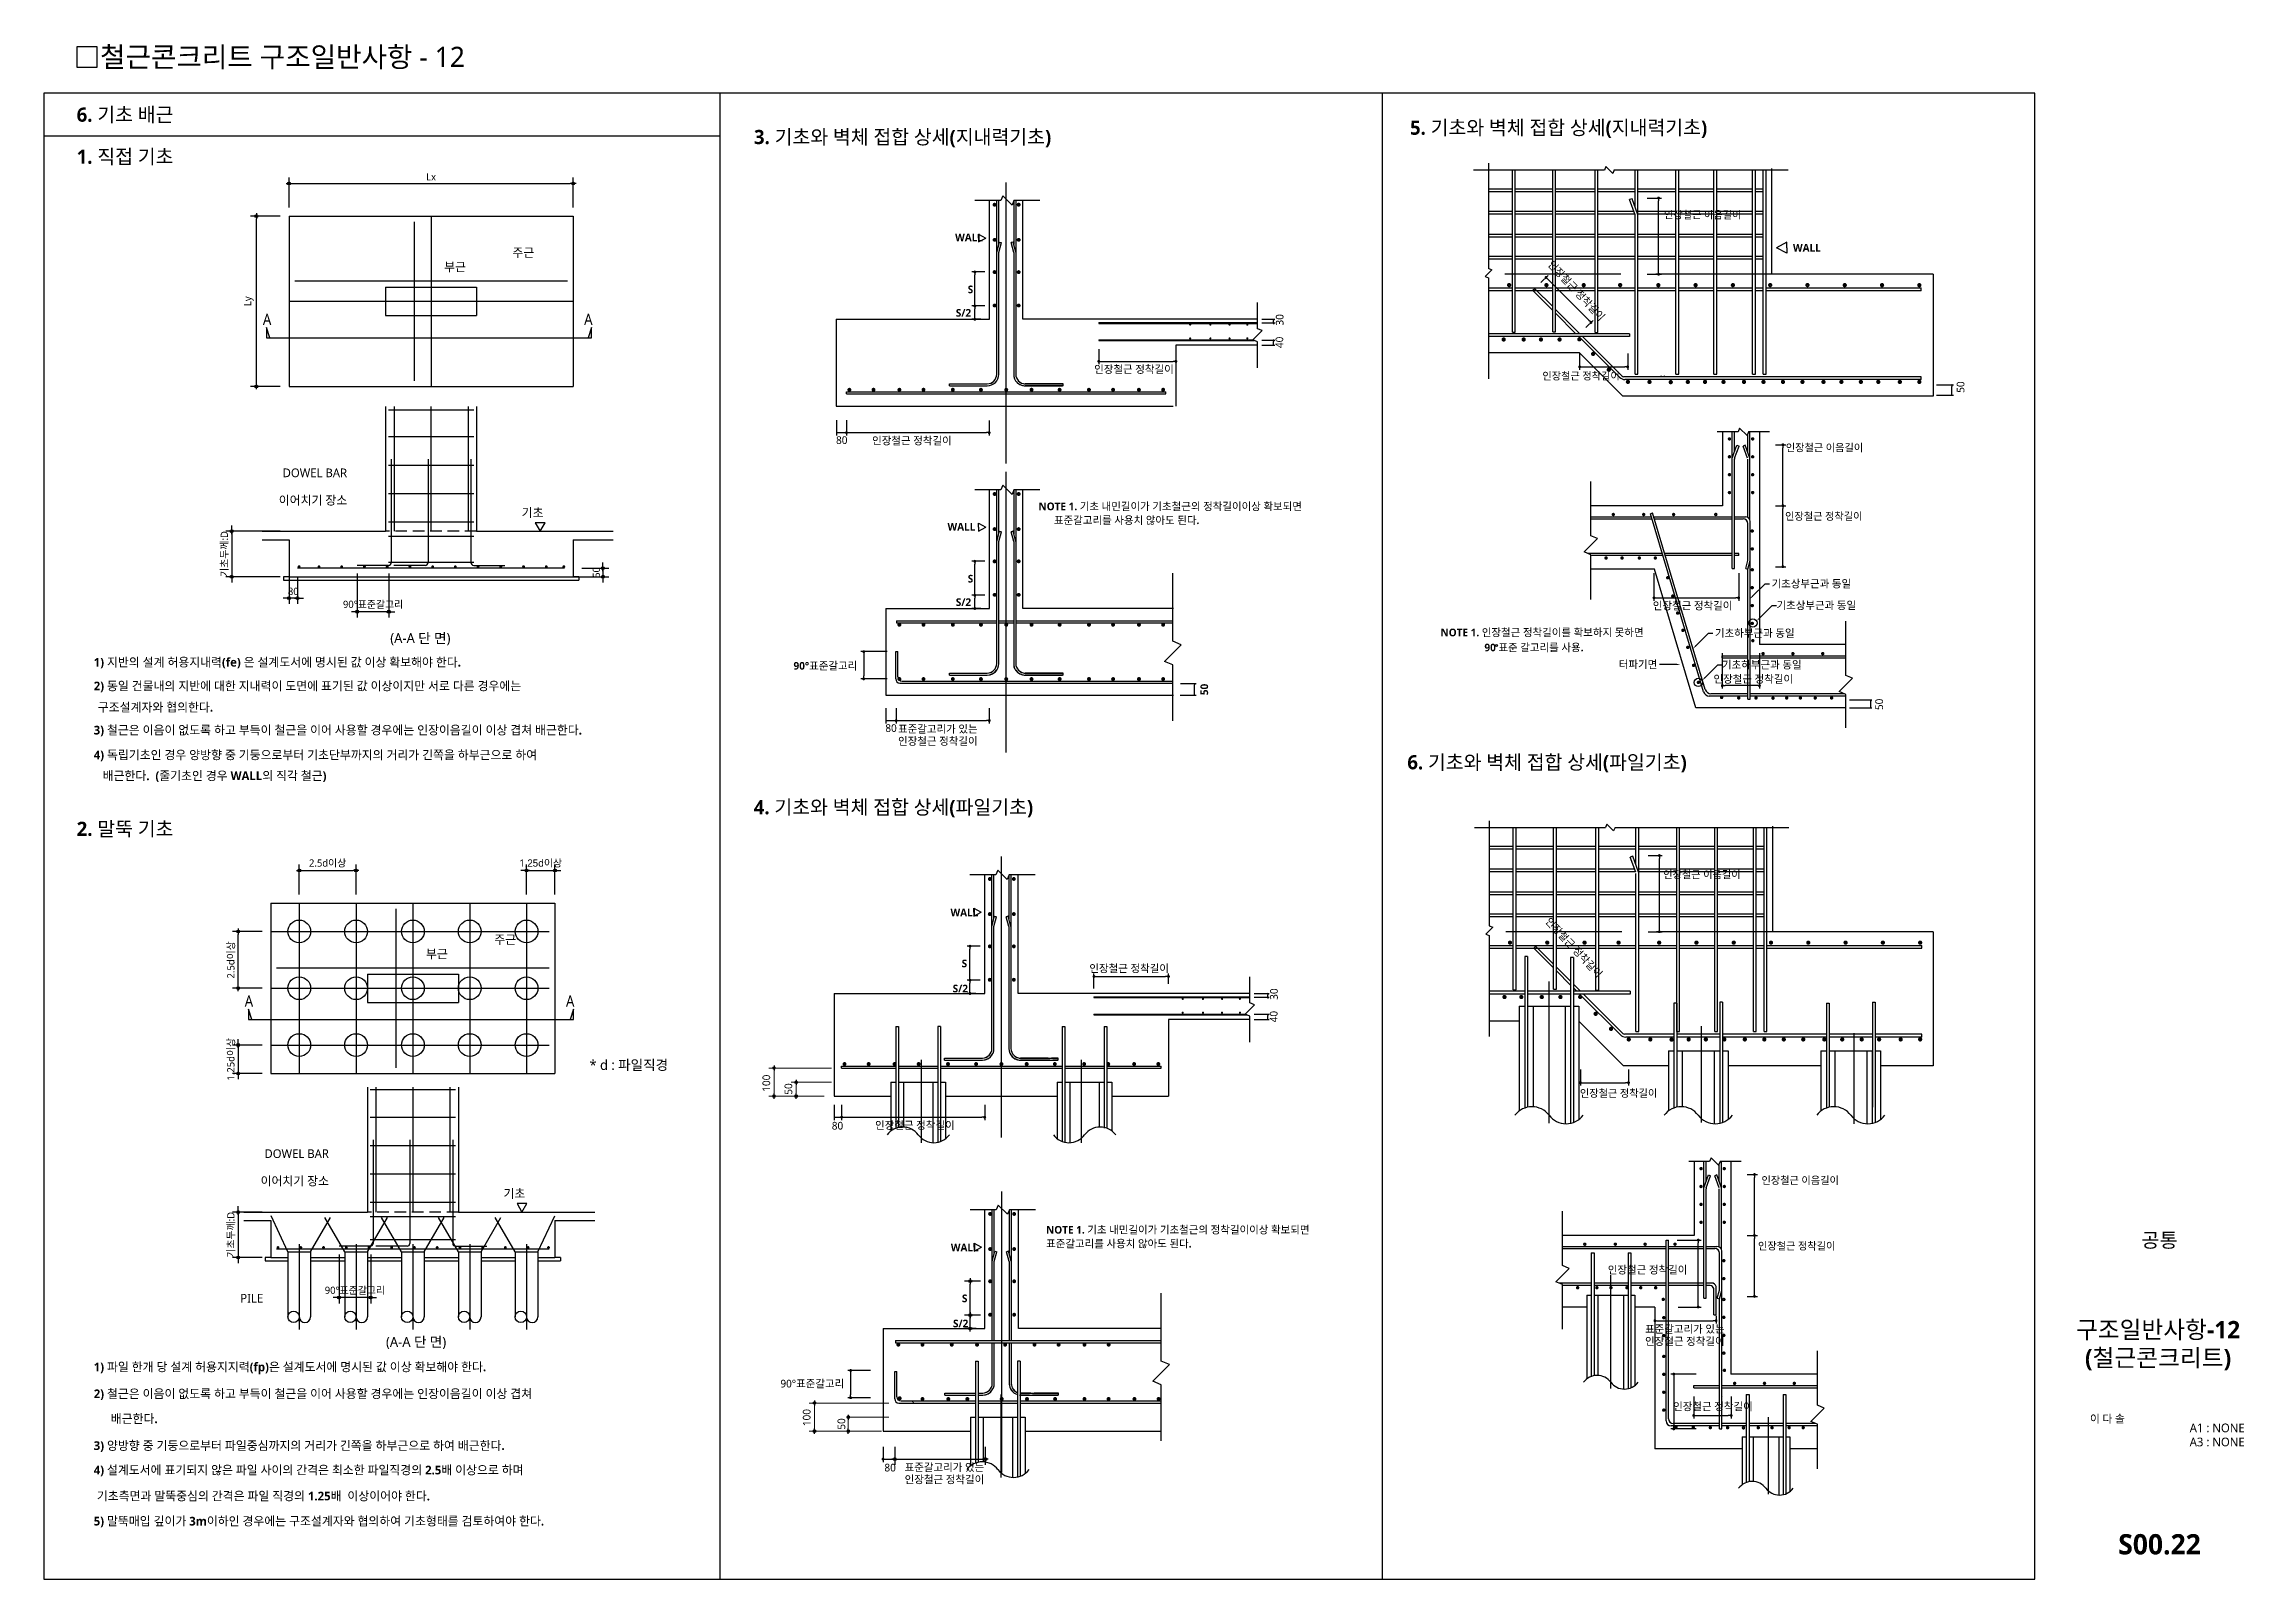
# Model space of a CAD drawing. Header units: millimetres. Extents: x 4573 to 501064, y -176100 to -4304.
# Drawn here: x 425150 to 501064, y -116700 to -63704 of the extents above; entities that cross this region are included whole.
import ezdxf
from ezdxf.enums import TextEntityAlignment as Align

# ---------------------------------------------------------------- set-up
doc = ezdxf.new("R2010")
doc.units = ezdxf.units.MM
doc.header["$LTSCALE"] = 800
for name, pattern in [('ACAD_ISO04W100', [30.5, 24, -3, 0.5, -3]), ('CEN', [19, 15, -1, 2, -1]), ('HID5', [6.5, 5, -1.5]), ('HIDDENX2', [0.75, 0.5, -0.25]), ('PHANTOM', [25, 20, -1, 1, -1, 1, -1])]:
    doc.linetypes.add(name, pattern=pattern)
doc.layers.get('Defpoints').update_dxf_attribs({"color": 147})
for name, color, linetype in [('BAR', 40, 'Continuous'), ('BAR-S', 4, 'Continuous'), ('CEN', 1, 'CEN'), ('CHART', 7, 'Continuous'), ('DIM', 7, 'Continuous'), ('ELE4', 4, 'Continuous'), ('ELE7', 7, 'Continuous'), ('GROUND', 9, 'Continuous'), ('HID', 7, 'HIDDENX2'), ('LARGE', 2, 'Continuous'), ('MIDDLE', 6, 'Continuous'), ('RXLEADER', 7, 'Continuous'), ('SH_D', 7, 'Continuous'), ('SHT', 5, 'Continuous'), ('SYM', 7, 'Continuous'), ('TEXT', 3, 'Continuous'), ('TEXT5', 7, 'Continuous'), ('TITLE', 7, 'Continuous'), ('W1', 2, 'Continuous')]:
    doc.layers.add(name, color=color, linetype=linetype)
doc.styles.get("Standard").update_dxf_attribs({"font": 'malgun.ttf'})
doc.styles.add('XR-SHEET-맑은고딕', font='malgun.ttf')
doc.styles.add('맑은고딕', font='malgun.ttf')
doc.styles.add('맑은고딕B', font='malgunbd.ttf')
doc.styles.add('스타일1', font='malgun.ttf')
doc.dimstyles.new('AA', dxfattribs={"dimscale": 0, "dimtxt": 360, "dimasz": 200, "dimexe": 100, "dimexo": 3, "dimgap": 100, "dimtad": 1, "dimdec": 0, "dimzin": 0, "dimdsep": 46, "dimtxsty": 'Standard', "dimcen": 3, "dimadec": 0, "dimazin": 0, "dimtfac": 1, "dimtdec": 0, "dimtix": 1, "dimtmove": 0, "dimatfit": 0, "dimfxl": 1, "dimtolj": 1, "dimtzin": 0, "dimarcsym": 0})
doc.dimstyles.new('DIM1', dxfattribs={"dimscale": 10, "dimtxt": 3, "dimasz": 1, "dimexe": 2, "dimexo": 3, "dimgap": 1, "dimtad": 1, "dimdec": 0, "dimzin": 0, "dimdsep": 46, "dimtxsty": 'XR-SHEET-맑은고딕', "dimblk1": 'DIMDOT', "dimblk2": 'DIMDOT', "dimsah": 1, "dimcen": -1, "dimdle": 1.5, "dimclrt": 3, "dimadec": 0, "dimazin": 0, "dimtfac": 1, "dimtdec": 0, "dimtix": 1, "dimtmove": 2, "dimatfit": 3, "dimldrblk": 'DIMDOT', "dimfxl": 1, "dimtvp": 1, "dimtolj": 1, "dimtzin": 0, "dimarcsym": 0})

msp = doc.modelspace()

# ---------------------------------------------------------------- texts
at = {"color": 7, "style": '맑은고딕B'}
for s, p in [('인장철근 정착길이', (480664.1, -83229.5)), ('인장철근 정착길이', (482757.2, -85760.8)), ('표준갈고리가 있는', (454620, -87483.9)), ('인장철근 정착길이', (454620, -87905)), ('표준갈고리가 있는', (454847.5, -112976.1)), ('인장철근 정착길이', (454847.5, -113397.2))]:
    msp.add_text(s, height=264.71, dxfattribs=at).set_placement(p)
at = {"color": 0, "linetype": 'ByBlock', "char_height": 264.71, "attachment_point": 5, "style": 'XR-SHEET-맑은고딕'}
for insert in [(452678.2, -77382.1), (454378.6, -87324.6)]:
    msp.add_mtext('\\A1;80', dxfattribs=dict(at, insert=insert))
at = {"layer": 'DIM', "style": '맑은고딕B'}
for s, height, p in [('인장철근 이음길이', 257.35, (481050.8, -69728.8)), ('S', 264.7, (457024.2, -72309.3)), ('S/2', 264.71, (456613.1, -73119.3)), ('인장철근 정착길이', 264.71, (461387.3, -75064.5)), ('인장철근 정착길이', 257.35, (476853.2, -75293.3)), ('인장철근 정착길이', 264.71, (453724.9, -77532.5)), ('인장철근 이음길이', 257.35, (485253.1, -77769.6)), ('인장철근 정착길이', 257.35, (485228.3, -80135.4)), ('S', 264.7, (457024.2, -82296.6)), ('S/2', 264.71, (456613.1, -83106.5)), ('90%%D표준갈고리', 264.71, (451012.2, -85304.9)), ('인장철근 이음길이', 257.35, (481023.8, -92508.7)), ('S', 264.7, (456814, -95579.5)), ('인장철근 정착길이', 264.71, (461220.6, -95751.4)), ('S/2', 264.71, (456504.4, -96446.5)), ('인장철근 정착길이', 257.35, (478148.3, -100056.9)), ('인장철근 정착길이', 264.71, (453827.8, -101166)), ('인장철근 이음길이', 257.35, (484413.8, -103063)), ('인장철근 정착길이', 257.35, (484293.6, -105330.3)), ('인장철근 정착길이', 264.71, (479110.8, -106159.3)), ('표준갈고리가 있는', 264.71, (480396.3, -108202.5)), ('인장철근 정착길이', 264.71, (480396.3, -108623.6)), ('인장철근 정착길이', 264.71, (481365.7, -110877.2))]:
    msp.add_text(s, height=height, dxfattribs=at).set_placement(p)
for s, height, rotation, p in [('인장철근 정착길이', 257.35, 313.166616, (477020.8, -71334.4)), ('50', 264.71, 90, (465319.3, -86185.9)), ('인장철근 정착길이', 257.35, 313.166616, (476935.1, -94013))]:
    msp.add_text(s, height=height, rotation=rotation, dxfattribs=at).set_placement(p)
at = {"layer": 'DIM', "char_height": 264.71, "attachment_point": 5, "rotation": 90, "style": 'XR-SHEET-맑은고딕'}
for s, insert in [('30', (467789.9, -73227)), ('40', (467780.3, -74005.5)), ('\\A1;50', (491284.9, -75549.5)), ('\\A1;50', (488476, -86503)), ('30', (467592.6, -96505.2)), ('40', (467583, -97283.8)), ('\\A1;100', (450076.5, -99582)), ('\\A1;50', (450838.1, -99782.4)), ('\\A1;100', (451469.1, -111125.5)), ('\\A1;50', (452666.7, -111346.3))]:
    msp.add_mtext(s, dxfattribs=dict(at, insert=insert))
at = {"layer": 'DIM', "char_height": 264.71, "attachment_point": 5, "style": 'XR-SHEET-맑은고딕'}
for insert in [(452530.4, -101052.2), (454347.5, -112856.2)]:
    msp.add_mtext('\\A1;80', dxfattribs=dict(at, insert=insert))
at = {"layer": 'LARGE', "style": '맑은고딕B'}
msp.add_text('6. 기초 배근', height=490.2, dxfattribs=at).set_placement((426277.5, -66388.9))
at = {"layer": 'MIDDLE', "style": '맑은고딕B'}
for s, height, p in [('3. 기초와 벽체 접합 상세(지내력기초)', 490.196, (449650.6, -67160.4)), ('5. 기초와 벽체 접합 상세(지내력기초)', 490.196, (472286.8, -66837.5)), ('1. 직접 기초', 490.2, (426277.5, -67838.8)), ('6. 기초와 벽체 접합 상세(파일기초)', 490.196, (472194.6, -88746.6)), ('4. 기초와 벽체 접합 상세(파일기초)', 490.196, (449641.8, -90298.7)), ('2. 말뚝 기초', 490.2, (426277.5, -91044.7))]:
    msp.add_text(s, height=height, dxfattribs=at).set_placement(p)
at = {"layer": 'RXLEADER', "style": 'XR-SHEET-맑은고딕'}
for s, p in [('부근', (438958.6, -71554)), ('주근', (441315.1, -71059.7)), ('DOWEL BAR', (433384.4, -78659.9)), ('이어치기 장소', (433251.1, -79608.7))]:
    msp.add_text(s, height=300, dxfattribs=at).set_placement(p)
for s, insert, char_height, attachment_point in [('기초상부근과 동일', (484761, -82352.7), 264.71, 4), ('기초상부근과 동일', (484933, -83098.7), 264.71, 4), ('\\A1;기초하부근과 동일', (482808.9, -84058.7), 264.706, 4), ('\\A1;터파기면', (480819.5, -85139.8), 264.71, 6), ('\\A1;기초하부근과 동일', (483052.4, -85152), 264.706, 4)]:
    msp.add_mtext(s, dxfattribs=dict(at, insert=insert, char_height=char_height, attachment_point=attachment_point))
at = {"layer": 'TEXT', "style": 'XR-SHEET-맑은고딕'}
msp.add_text('철근콘크리트 구조일반사항 - 12', height=700, dxfattribs=at).set_placement((427086.2, -64150), align=Align.MIDDLE_LEFT)
at = {"layer": 'TEXT', "linetype": 'Continuous', "style": 'XR-SHEET-맑은고딕', "width": 0.9}
for p in [(432848.4, -73211.5), (443934.2, -73211.5), (432220.9, -96747.2), (443306.8, -96747.2)]:
    msp.add_text('A', height=392.2, dxfattribs=at).set_placement(p, align=Align.MIDDLE_CENTER)
at = {"layer": 'TEXT', "linetype": 'Continuous', "style": 'XR-SHEET-맑은고딕'}
for s, height, p in [('기초', 300, (441632.7, -80038.7)), ('(A-A 단 면)', 343.14, (437098.1, -84387.4)), ('주근', 300, (440687.7, -94778.1)), ('부근', 300, (438331.2, -95272.5)), ('* d : 파일직경', 343.14, (443972.9, -99125)), ('DOWEL BAR', 300, (432757, -102164.7)), ('이어치기 장소', 300, (432623.6, -103110.6)), ('기초', 300, (441005.2, -103543.3)), ('PILE', 300, (431922.3, -107155.1)), ('(A-A 단 면)', 343.14, (436951, -108685.9))]:
    msp.add_text(s, height=height, dxfattribs=at).set_placement(p)
at = {"layer": 'TEXT', "style": '맑은고딕B'}
msp.add_text('공통', height=500, dxfattribs=at).set_placement((498150, -105000), align=Align.MIDDLE_CENTER)
at = {"layer": 'TEXT5', "color": 7, "style": '맑은고딕B'}
for s, height, p in [('WALL', 264.71, (456590, -70515.5)), ('WALL', 264.71, (485501.4, -70874)), ('NOTE 1. 기초 내민길이가 기초철근의 정착길이이상 확보되면', 264.706, (459468.6, -79799.9)), ('WALL', 264.71, (456327.3, -80502.7)), ('표준갈고리를 사용치 않아도 된다.', 264.706, (460000.5, -80278.1)), ('NOTE 1. 인장철근 정착길이를 확보하지 못하면', 264.706, (473340.9, -84153)), ('1) 지반의 설계 허용지내력(fe) 은 설계도서에 명시된 값 이상 확보해야 한다.', 300, (426865.8, -85198.1)), ('90 표준 갈고리를 사용.', 264.706, (474853.5, -84672.4)), ('2) 동일 건물내의 지반에 대한 지내력이 도면에 표기된 값 이상이지만 서로 다른 경우에는', 300, (426865.8, -86018.7)), ('구조설계자와 협의한다.', 300, (427007.9, -86754)), ('3) 철근은 이음이 없도록 하고 부득이 철근을 이어 사용할 경우에는 인장이음길이 이상 겹쳐 배근한다.', 300, (426865.8, -87543.2)), ('4) 독립기초인 경우 양방향 중 기둥으로부터 기초단부까지의 거리가 긴쪽을 하부근으로 하여', 300, (426865.8, -88399.1)), ('배근한다.  (줄기초인 경우 WALL의 직각 철근)', 300, (427174.6, -89119.7)), ('WALL', 264.71, (456430.9, -93823.4)), ('NOTE 1. 기초 내민길이가 기초철근의 정착길이이상 확보되면', 264.706, (459729.8, -104775)), ('WALL', 264.71, (456441.7, -105387.3)), ('표준갈고리를 사용치 않아도 된다.', 264.706, (459729.8, -105253.2)), ('S', 264.7, (456824.8, -107143.4)), ('S/2', 264.71, (456515.1, -108010.4)), ('1) 파일 한개 당 설계 허용지지력(fp)은 설계도서에 명시된 값 이상 확보해야 한다.', 300, (426865.8, -109529)), ('2) 철근은 이음이 없도록 하고 부득이 철근을 이어 사용할 경우에는 인장이음길이 이상 겹쳐', 300, (426865.8, -110455.5)), ('배근한다.', 300, (427454, -111318.2)), ('3) 양방향 중 기둥으로부터 파일중심까지의 거리가 긴쪽을 하부근으로 하여 배근한다.', 300, (426865.8, -112244.7)), ('4) 설계도서에 표기되지 않은 파일 사이의 간격은 최소한 파일직경의 2.5배 이상으로 하며', 300, (426865.8, -113087.8)), ('기초측면과 말뚝중심의 간격은 파일 직경의 1.25배  이상이어야 한다.', 300, (426973.6, -113984.9)), ('5) 말뚝매입 깊이가 3m이하인 경우에는 구조설계자와 협의하여 기초형태를 검토하여야 한다.', 300, (426865.8, -114852.5))]:
    msp.add_text(s, height=height, dxfattribs=at).set_placement(p)

# ---------------------------------------------------------------- blocks, each defined once
blk = doc.blocks.new('DIMDOT')
at = {"layer": 'DIM'}
blk.add_line((1, 0), (-1, 0), dxfattribs=at)
blk.add_circle((0, 0), 0.5, dxfattribs=at)
blk = doc.blocks.new('*D440')
at = {"layer": 'Defpoints', "color": 0, "transparency": 16777216}
for p in [(431850, -94343), (432978, -94343), (432978, -96303)]:
    blk.add_point(p, dxfattribs=at)
at = {"layer": 'DIM', "color": 0, "lineweight": -2, "transparency": 16777216}
for p, q in [((432678, -94343), (431650, -94343)), ((431850, -96203), (431850, -94443)), ((432678, -96303), (431650, -96303))]:
    blk.add_line(p, q, dxfattribs=at)
at = {"layer": 'DIM', "color": 0, "lineweight": -2, "transparency": 16777216, "xscale": 100, "yscale": 100, "zscale": 100}
for p, rotation in [((431850, -94343), 90), ((431850, -96303), 270)]:
    blk.add_blockref('DIMDOT', p, dxfattribs=dict(at, rotation=rotation))
at = {"layer": 'DIM', "color": 4, "transparency": 16777216, "insert": (431611, -95323), "char_height": 250, "attachment_point": 5, "rotation": 90}
blk.add_mtext('\\A1;2.5d이상', dxfattribs=at)
blk = doc.blocks.new('*D448')
at = {"layer": 'Defpoints', "color": 0, "transparency": 16777216}
for p in [(432978, -104032), (431850, -105601), (432978, -105601)]:
    blk.add_point(p, dxfattribs=at)
at = {"layer": 'DIM', "color": 0, "lineweight": -2, "transparency": 16777216}
for p, q in [((431850, -103932), (431850, -103832)), ((432678, -104032), (431650, -104032)), ((431850, -104032), (431850, -105601)), ((432678, -105601), (431650, -105601)), ((431850, -105701), (431850, -105801))]:
    blk.add_line(p, q, dxfattribs=at)
at = {"layer": 'DIM', "color": 0, "lineweight": -2, "transparency": 16777216, "xscale": 100, "yscale": 100, "zscale": 100}
for p, rotation in [((431850, -104032), 270), ((431850, -105601), 90)]:
    blk.add_blockref('DIMDOT', p, dxfattribs=dict(at, rotation=rotation))
at = {"layer": 'DIM', "color": 4, "transparency": 16777216, "insert": (431611, -104816), "char_height": 250, "attachment_point": 5, "rotation": 90}
blk.add_mtext('\\A1;기초두께:D', dxfattribs=at)
blk = doc.blocks.new('*D449')
at = {"layer": 'Defpoints', "color": 0, "transparency": 16777216}
for p in [(432978, -98264), (431850, -99245), (432978, -99245)]:
    blk.add_point(p, dxfattribs=at)
at = {"layer": 'DIM', "color": 0, "lineweight": -2, "transparency": 16777216}
for p, q in [((432678, -98264), (431650, -98264)), ((431850, -98164), (431850, -98064)), ((431850, -98264), (431850, -99245)), ((432678, -99245), (431650, -99245)), ((431850, -99345), (431850, -99445))]:
    blk.add_line(p, q, dxfattribs=at)
at = {"layer": 'DIM', "color": 0, "lineweight": -2, "transparency": 16777216, "xscale": 100, "yscale": 100, "zscale": 100}
for p, rotation in [((431850, -98264), 270), ((431850, -99245), 90)]:
    blk.add_blockref('DIMDOT', p, dxfattribs=dict(at, rotation=rotation))
at = {"layer": 'DIM', "color": 4, "transparency": 16777216, "insert": (431611, -98754), "char_height": 250, "attachment_point": 5, "rotation": 90}
blk.add_mtext('\\A1;1.25d이상', dxfattribs=at)
blk = doc.blocks.new('*D450')
at = {"layer": 'Defpoints', "color": 0, "transparency": 16777216}
for p in [(435331, -105192), (436425, -105192), (435331, -106985)]:
    blk.add_point(p, dxfattribs=at)
at = {"layer": 'DIM', "color": 0, "lineweight": -2, "transparency": 16777216}
for p, q in [((435331, -105492), (435331, -107185)), ((436425, -105492), (436425, -107185)), ((435231, -106985), (435131, -106985)), ((436425, -106985), (435331, -106985)), ((436525, -106985), (436625, -106985))]:
    blk.add_line(p, q, dxfattribs=at)
at = {"layer": 'DIM', "color": 0, "lineweight": -2, "transparency": 16777216, "xscale": 100, "yscale": 100, "zscale": 100}
blk.add_blockref('DIMDOT', (435331, -106985), dxfattribs=at)
at = {"layer": 'DIM', "color": 0, "lineweight": -2, "transparency": 16777216, "xscale": 100, "yscale": 100, "zscale": 100, "rotation": 180}
blk.add_blockref('DIMDOT', (436425, -106985), dxfattribs=at)
at = {"layer": 'DIM', "color": 4, "transparency": 16777216, "insert": (435878, -106746), "char_height": 250, "attachment_point": 5}
blk.add_mtext('\\A1;90%%D표준갈고리', dxfattribs=at)
blk = doc.blocks.new('*D441')
at = {"layer": 'Defpoints', "color": 0, "transparency": 16777216}
for p in [(432478, -69644), (433605, -69644), (433605, -75526)]:
    blk.add_point(p, dxfattribs=at)
at = {"layer": 'DIM', "color": 0, "lineweight": -2, "transparency": 16777216}
for p, q in [((433305, -69644), (432278, -69644)), ((432478, -75426), (432478, -69744)), ((433305, -75526), (432278, -75526))]:
    blk.add_line(p, q, dxfattribs=at)
at = {"layer": 'DIM', "color": 0, "lineweight": -2, "transparency": 16777216, "xscale": 100, "yscale": 100, "zscale": 100}
for p, rotation in [((432478, -69644), 90), ((432478, -75526), 270)]:
    blk.add_blockref('DIMDOT', p, dxfattribs=dict(at, rotation=rotation))
at = {"layer": 'DIM', "color": 4, "transparency": 16777216, "insert": (432216, -72585), "char_height": 250, "attachment_point": 5, "rotation": 90}
blk.add_mtext('\\A1;Ly', dxfattribs=at)
blk = doc.blocks.new('*D442')
at = {"layer": 'Defpoints', "color": 0, "transparency": 16777216}
for p in [(435919, -92235), (433958, -93362), (435919, -93362)]:
    blk.add_point(p, dxfattribs=at)
at = {"layer": 'DIM', "color": 0, "lineweight": -2, "transparency": 16777216}
for p, q in [((433958, -93062), (433958, -92035)), ((434058, -92235), (435819, -92235)), ((435919, -93062), (435919, -92035))]:
    blk.add_line(p, q, dxfattribs=at)
at = {"layer": 'DIM', "color": 0, "lineweight": -2, "transparency": 16777216, "xscale": 100, "yscale": 100, "zscale": 100, "rotation": 180}
blk.add_blockref('DIMDOT', (433958, -92235), dxfattribs=at)
at = {"layer": 'DIM', "color": 0, "lineweight": -2, "transparency": 16777216, "xscale": 100, "yscale": 100, "zscale": 100}
blk.add_blockref('DIMDOT', (435919, -92235), dxfattribs=at)
at = {"layer": 'DIM', "color": 4, "transparency": 16777216, "insert": (434938, -91995), "char_height": 250, "attachment_point": 5}
blk.add_mtext('\\A1;2.5d이상', dxfattribs=at)
blk = doc.blocks.new('*D443')
at = {"layer": 'Defpoints', "color": 0, "transparency": 16777216}
for p in [(433605, -80528), (431626, -82096), (433605, -82096)]:
    blk.add_point(p, dxfattribs=at)
at = {"layer": 'DIM', "color": 0, "lineweight": -2, "transparency": 16777216}
for p, q in [((431626, -80428), (431626, -80328)), ((433305, -80528), (431426, -80528)), ((431626, -80528), (431626, -82096)), ((433305, -82096), (431426, -82096)), ((431626, -82196), (431626, -82296))]:
    blk.add_line(p, q, dxfattribs=at)
at = {"layer": 'DIM', "color": 0, "lineweight": -2, "transparency": 16777216, "xscale": 100, "yscale": 100, "zscale": 100}
for p, rotation in [((431626, -80528), 270), ((431626, -82096), 90)]:
    blk.add_blockref('DIMDOT', p, dxfattribs=dict(at, rotation=rotation))
at = {"layer": 'DIM', "color": 4, "transparency": 16777216, "insert": (431386, -81312), "char_height": 250, "attachment_point": 5, "rotation": 90}
blk.add_mtext('\\A1;기초두께:D', dxfattribs=at)
blk = doc.blocks.new('*D444')
at = {"layer": 'Defpoints', "color": 0, "transparency": 16777216}
for p in [(442782, -92235), (441801, -93362), (442782, -93362)]:
    blk.add_point(p, dxfattribs=at)
at = {"layer": 'DIM', "color": 0, "lineweight": -2, "transparency": 16777216}
for p, q in [((441701, -92235), (441601, -92235)), ((441801, -93062), (441801, -92035)), ((441801, -92235), (442782, -92235)), ((442782, -93062), (442782, -92035)), ((442882, -92235), (442982, -92235))]:
    blk.add_line(p, q, dxfattribs=at)
at = {"layer": 'DIM', "color": 0, "lineweight": -2, "transparency": 16777216, "xscale": 100, "yscale": 100, "zscale": 100}
blk.add_blockref('DIMDOT', (441801, -92235), dxfattribs=at)
at = {"layer": 'DIM', "color": 0, "lineweight": -2, "transparency": 16777216, "xscale": 100, "yscale": 100, "zscale": 100, "rotation": 180}
blk.add_blockref('DIMDOT', (442782, -92235), dxfattribs=at)
at = {"layer": 'DIM', "color": 4, "transparency": 16777216, "insert": (442291, -91995), "char_height": 250, "attachment_point": 5}
blk.add_mtext('\\A1;1.{\\f??|b0|i0|c0|p49;25}d이상', dxfattribs=at)
blk = doc.blocks.new('*D445')
at = {"layer": 'Defpoints', "color": 0, "transparency": 16777216}
for p in [(435958, -81688), (437052, -81688), (435958, -83303)]:
    blk.add_point(p, dxfattribs=at)
at = {"layer": 'DIM', "color": 0, "lineweight": -2, "transparency": 16777216}
for p, q in [((435958, -81988), (435958, -83503)), ((437052, -81988), (437052, -83503)), ((435858, -83303), (435758, -83303)), ((437052, -83303), (435958, -83303)), ((437152, -83303), (437252, -83303))]:
    blk.add_line(p, q, dxfattribs=at)
at = {"layer": 'DIM', "color": 0, "lineweight": -2, "transparency": 16777216, "xscale": 100, "yscale": 100, "zscale": 100}
blk.add_blockref('DIMDOT', (435958, -83303), dxfattribs=at)
at = {"layer": 'DIM', "color": 0, "lineweight": -2, "transparency": 16777216, "xscale": 100, "yscale": 100, "zscale": 100, "rotation": 180}
blk.add_blockref('DIMDOT', (437052, -83303), dxfattribs=at)
at = {"layer": 'DIM', "color": 4, "transparency": 16777216, "insert": (436505, -83064), "char_height": 250, "attachment_point": 5}
blk.add_mtext('\\A1;90%%D표준갈고리', dxfattribs=at)
blk = doc.blocks.new('*D446')
at = {"layer": 'Defpoints', "color": 0, "transparency": 16777216}
for p in [(443409, -68516), (433605, -69644), (443409, -69644)]:
    blk.add_point(p, dxfattribs=at)
at = {"layer": 'DIM', "color": 0, "lineweight": -2, "transparency": 16777216}
for p, q in [((433605, -69344), (433605, -68316)), ((443409, -69344), (443409, -68316)), ((433705, -68516), (443309, -68516))]:
    blk.add_line(p, q, dxfattribs=at)
at = {"layer": 'DIM', "color": 0, "lineweight": -2, "transparency": 16777216, "xscale": 100, "yscale": 100, "zscale": 100, "rotation": 180}
blk.add_blockref('DIMDOT', (433605, -68516), dxfattribs=at)
at = {"layer": 'DIM', "color": 0, "lineweight": -2, "transparency": 16777216, "xscale": 100, "yscale": 100, "zscale": 100}
blk.add_blockref('DIMDOT', (443409, -68516), dxfattribs=at)
at = {"layer": 'DIM', "color": 4, "transparency": 16777216, "insert": (438507, -68291), "char_height": 250, "attachment_point": 5}
blk.add_mtext('\\A1;Lx', dxfattribs=at)
blk = doc.blocks.new('_Dot')
at = {"color": 0, "linetype": 'ByBlock', "lineweight": -2}
blk.add_line((-0.5, 0), (-1, 0), dxfattribs=at)
at = {"color": 0, "linetype": 'ByBlock', "const_width": 0.5}
blk.add_lwpolyline([(-0.25, 0, 1), (0.25, 0, 1)], format="xyb", close=True, dxfattribs=at)
blk = doc.blocks.new('*D447')
at = {"layer": 'Defpoints', "color": 0, "transparency": 16777216}
for p in [(457103, -94853), (457751, -94853), (457751, -96026)]:
    blk.add_point(p, dxfattribs=at)
at = {"layer": 'DIM', "color": 0, "lineweight": -2, "transparency": 16777216}
for p, q in [((457451, -94853), (457003, -94853)), ((457103, -95926), (457103, -94953)), ((457451, -96026), (457003, -96026))]:
    blk.add_line(p, q, dxfattribs=at)
at = {"layer": 'DIM', "color": 0, "lineweight": -2, "transparency": 16777216, "xscale": 100, "yscale": 100, "zscale": 100}
for p, rotation in [((457103, -94853), 90), ((457103, -96026), 270)]:
    blk.add_blockref('_Dot', p, dxfattribs=dict(at, rotation=rotation))
blk = doc.blocks.new('DOT')
at = {"color": 0}
blk.add_line((-2, 0), (2, 0), dxfattribs=at)
at = {"color": 0, "linetype": 'ByBlock', "const_width": 1}
blk.add_lwpolyline([(-0.5, 0, 1), (0.5, 0, 1)], format="xyb", close=True, dxfattribs=at)
blk = doc.blocks.new('*D451')
at = {"layer": 'Defpoints', "color": 0, "transparency": 16777216}
for p in [(452674, -100030), (457612, -100030), (457612, -100756)]:
    blk.add_point(p, dxfattribs=at)
at = {"layer": 'DIM', "color": 0, "lineweight": -2, "transparency": 16777216}
for p, q in [((452674, -100330), (452674, -100856)), ((452774, -100756), (457512, -100756)), ((457612, -100330), (457612, -100856))]:
    blk.add_line(p, q, dxfattribs=at)
at = {"layer": 'DIM', "color": 0, "lineweight": -2, "transparency": 16777216, "xscale": 100, "yscale": 100, "zscale": 100, "rotation": 180}
blk.add_blockref('_Dot', (452674, -100756), dxfattribs=at)
at = {"layer": 'DIM', "color": 0, "lineweight": -2, "transparency": 16777216, "xscale": 100, "yscale": 100, "zscale": 100}
blk.add_blockref('_Dot', (457612, -100756), dxfattribs=at)
at = {"layer": 'DIM', "color": 0, "transparency": 16777216, "insert": (455143, -100476), "char_height": 360, "attachment_point": 5}
blk.add_mtext('\\A1;  ', dxfattribs=at)
blk = doc.blocks.new('*D452')
at = {"layer": 'Defpoints', "color": 0, "transparency": 16777216}
for p in [(457103, -96026), (457751, -96026), (457609, -96486)]:
    blk.add_point(p, dxfattribs=at)
at = {"layer": 'DIM', "color": 0, "lineweight": -2, "transparency": 16777216}
for p, q in [((457451, -96026), (457003, -96026)), ((457103, -96386), (457103, -96126)), ((457309, -96486), (457003, -96486))]:
    blk.add_line(p, q, dxfattribs=at)
at = {"layer": 'DIM', "color": 0, "lineweight": -2, "transparency": 16777216, "xscale": 100, "yscale": 100, "zscale": 100}
for p, rotation in [((457103, -96026), 90), ((457103, -96486), 270)]:
    blk.add_blockref('_Dot', p, dxfattribs=dict(at, rotation=rotation))
blk = doc.blocks.new('*D453')
at = {"layer": 'Defpoints', "color": 0, "transparency": 16777216}
for p in [(452421, -100030), (452674, -100030), (452674, -100756)]:
    blk.add_point(p, dxfattribs=at)
at = {"layer": 'DIM', "color": 0, "lineweight": -2, "transparency": 16777216}
for p, q in [((452421, -100330), (452421, -100856)), ((452421, -100756), (452674, -100756)), ((452674, -100330), (452674, -100856))]:
    blk.add_line(p, q, dxfattribs=at)
blk = doc.blocks.new('*D454')
at = {"layer": 'Defpoints', "color": 0, "transparency": 16777216}
for p in [(463953, -95898), (461380, -96614), (463953, -96454)]:
    blk.add_point(p, dxfattribs=at)
at = {"layer": 'DIM', "color": 0, "lineweight": -2, "transparency": 16777216}
for p, q in [((461380, -96314), (461380, -95798)), ((461480, -95898), (463853, -95898)), ((463953, -96154), (463953, -95798))]:
    blk.add_line(p, q, dxfattribs=at)
at = {"layer": 'DIM', "color": 0, "lineweight": -2, "transparency": 16777216, "xscale": 100, "yscale": 100, "zscale": 100, "rotation": 180}
blk.add_blockref('_Dot', (461380, -95898), dxfattribs=at)
at = {"layer": 'DIM', "color": 0, "lineweight": -2, "transparency": 16777216, "xscale": 100, "yscale": 100, "zscale": 100}
blk.add_blockref('_Dot', (463953, -95898), dxfattribs=at)
blk = doc.blocks.new('*D455')
at = {"layer": 'Defpoints', "color": 0, "transparency": 16777216}
for p in [(452839, -76396), (457767, -76406), (457767, -77122)]:
    blk.add_point(p, dxfattribs=at)
at = {"layer": 'DIM', "color": 0, "lineweight": -2, "transparency": 16777216}
for p, q in [((452939, -77122), (457667, -77122)), ((457767, -76706), (457767, -77222))]:
    blk.add_line(p, q, dxfattribs=at)
at = {"layer": 'DIM', "color": 0, "lineweight": -2, "transparency": 16777216, "xscale": 100, "yscale": 100, "zscale": 100, "rotation": 180}
blk.add_blockref('_Dot', (452839, -77122), dxfattribs=at)
at = {"layer": 'DIM', "color": 0, "lineweight": -2, "transparency": 16777216, "xscale": 100, "yscale": 100, "zscale": 100}
blk.add_blockref('_Dot', (457767, -77122), dxfattribs=at)
at = {"layer": 'DIM', "color": 0, "transparency": 16777216, "insert": (455303, -76842), "char_height": 360, "attachment_point": 5}
blk.add_mtext('\\A1;  ', dxfattribs=at)
blk = doc.blocks.new('*D456')
at = {"layer": 'Defpoints', "color": 0, "transparency": 16777216}
for p in [(452496, -76396), (452839, -76396), (452839, -77122)]:
    blk.add_point(p, dxfattribs=at)
at = {"layer": 'DIM', "color": 0, "lineweight": -2, "transparency": 16777216}
for p, q in [((452496, -76696), (452496, -77222)), ((452496, -77122), (452839, -77122)), ((452839, -76696), (452839, -77222))]:
    blk.add_line(p, q, dxfattribs=at)
blk = doc.blocks.new('*D457')
at = {"layer": 'Defpoints', "color": 0, "transparency": 16777216}
for p in [(457270, -71574), (457918, -71574), (457918, -72748)]:
    blk.add_point(p, dxfattribs=at)
at = {"layer": 'DIM', "color": 0, "lineweight": -2, "transparency": 16777216}
for p, q in [((457618, -71574), (457170, -71574)), ((457270, -72648), (457270, -71674)), ((457618, -72748), (457170, -72748))]:
    blk.add_line(p, q, dxfattribs=at)
at = {"layer": 'DIM', "color": 0, "lineweight": -2, "transparency": 16777216, "xscale": 100, "yscale": 100, "zscale": 100}
for p, rotation in [((457270, -71574), 90), ((457270, -72748), 270)]:
    blk.add_blockref('_Dot', p, dxfattribs=dict(at, rotation=rotation))
blk = doc.blocks.new('*D458')
at = {"layer": 'Defpoints', "color": 0, "transparency": 16777216}
for p in [(457270, -72748), (457918, -72748), (457776, -73207)]:
    blk.add_point(p, dxfattribs=at)
at = {"layer": 'DIM', "color": 0, "lineweight": -2, "transparency": 16777216}
for p, q in [((457618, -72748), (457170, -72748)), ((457270, -73107), (457270, -72848)), ((457476, -73207), (457170, -73207))]:
    blk.add_line(p, q, dxfattribs=at)
at = {"layer": 'DIM', "color": 0, "lineweight": -2, "transparency": 16777216, "xscale": 100, "yscale": 100, "zscale": 100}
for p, rotation in [((457270, -72748), 90), ((457270, -73207), 270)]:
    blk.add_blockref('_Dot', p, dxfattribs=dict(at, rotation=rotation))
blk = doc.blocks.new('*D459')
at = {"layer": 'Defpoints', "color": 0, "transparency": 16777216}
for p in [(461546, -73944), (464210, -74104), (464210, -74661)]:
    blk.add_point(p, dxfattribs=at)
at = {"layer": 'DIM', "color": 0, "lineweight": -2, "transparency": 16777216}
for p, q in [((461546, -74244), (461546, -74761)), ((461646, -74661), (464110, -74661)), ((464210, -74404), (464210, -74761))]:
    blk.add_line(p, q, dxfattribs=at)
at = {"layer": 'DIM', "color": 0, "lineweight": -2, "transparency": 16777216, "xscale": 100, "yscale": 100, "zscale": 100, "rotation": 180}
blk.add_blockref('_Dot', (461546, -74661), dxfattribs=at)
at = {"layer": 'DIM', "color": 0, "lineweight": -2, "transparency": 16777216, "xscale": 100, "yscale": 100, "zscale": 100}
blk.add_blockref('_Dot', (464210, -74661), dxfattribs=at)
blk = doc.blocks.new('*D460')
at = {"layer": 'Defpoints', "color": 0, "transparency": 16777216}
for p in [(457114, -106417), (457762, -106417), (457762, -107590)]:
    blk.add_point(p, dxfattribs=at)
at = {"layer": 'DIM', "color": 0, "lineweight": -2, "transparency": 16777216}
for p, q in [((457462, -106417), (456914, -106417)), ((457114, -107490), (457114, -106517)), ((457462, -107590), (456914, -107590))]:
    blk.add_line(p, q, dxfattribs=at)
at = {"layer": 'DIM', "color": 0, "lineweight": -2, "transparency": 16777216, "xscale": 100, "yscale": 100, "zscale": 100}
for p, rotation in [((457114, -106417), 90), ((457114, -107590), 270)]:
    blk.add_blockref('DIMDOT', p, dxfattribs=dict(at, rotation=rotation))
blk = doc.blocks.new('*D461')
at = {"layer": 'Defpoints', "color": 0, "transparency": 16777216}
for p in [(454511, -111834), (457629, -111834), (457629, -112560)]:
    blk.add_point(p, dxfattribs=at)
at = {"layer": 'DIM', "color": 0, "lineweight": -2, "transparency": 16777216}
for p, q in [((454511, -112134), (454511, -112760)), ((457629, -112134), (457629, -112760)), ((454611, -112560), (457529, -112560))]:
    blk.add_line(p, q, dxfattribs=at)
at = {"layer": 'DIM', "color": 0, "lineweight": -2, "transparency": 16777216, "xscale": 100, "yscale": 100, "zscale": 100, "rotation": 180}
blk.add_blockref('DIMDOT', (454511, -112560), dxfattribs=at)
at = {"layer": 'DIM', "color": 0, "lineweight": -2, "transparency": 16777216, "xscale": 100, "yscale": 100, "zscale": 100}
blk.add_blockref('DIMDOT', (457629, -112560), dxfattribs=at)
at = {"layer": 'DIM', "color": 4, "transparency": 16777216, "insert": (456070, -112335), "char_height": 250, "attachment_point": 5}
blk.add_mtext('\\A1;  ', dxfattribs=at)
blk = doc.blocks.new('*D462')
at = {"layer": 'Defpoints', "color": 0, "transparency": 16777216}
for p in [(454102, -111834), (454511, -111834), (454511, -112560)]:
    blk.add_point(p, dxfattribs=at)
at = {"layer": 'TEXT5', "color": 0, "lineweight": -2, "transparency": 16777216}
for p, q in [((454102, -112134), (454102, -112660)), ((454511, -112134), (454511, -112660)), ((454202, -112560), (454411, -112560))]:
    blk.add_line(p, q, dxfattribs=at)
at = {"layer": 'TEXT5', "color": 0, "lineweight": -2, "transparency": 16777216, "xscale": 100, "yscale": 100, "zscale": 100, "rotation": 180}
blk.add_blockref('_Dot', (454102, -112560), dxfattribs=at)
at = {"layer": 'TEXT5', "color": 0, "lineweight": -2, "transparency": 16777216, "xscale": 100, "yscale": 100, "zscale": 100}
blk.add_blockref('_Dot', (454511, -112560), dxfattribs=at)
blk = doc.blocks.new('A$C3E253975')
at = {"layer": 'TEXT5', "color": 7, "style": 'XR-SHEET-맑은고딕'}
blk.add_text('90%%D표준갈고리', height=360, dxfattribs=at).set_placement((64, 109))
blk = doc.blocks.new('*D463')
at = {"layer": 'Defpoints', "color": 0, "transparency": 16777216}
for p in [(453973, -109501), (452984, -110440), (453973, -110440)]:
    blk.add_point(p, dxfattribs=at)
at = {"layer": 'TEXT5', "color": 0, "lineweight": -2, "transparency": 16777216}
for p, q in [((453673, -109501), (452884, -109501)), ((452984, -109601), (452984, -110340)), ((453673, -110440), (452884, -110440))]:
    blk.add_line(p, q, dxfattribs=at)
at = {"layer": 'TEXT5', "color": 0, "lineweight": -2, "transparency": 16777216, "xscale": 100, "yscale": 100, "zscale": 100}
for p, rotation in [((452984, -109501), 90), ((452984, -110440), 270)]:
    blk.add_blockref('_Dot', p, dxfattribs=dict(at, rotation=rotation))
blk = doc.blocks.new('*D464')
at = {"layer": 'Defpoints', "color": 0, "transparency": 16777216}
for p in [(457114, -107590), (457762, -107590), (457620, -108050)]:
    blk.add_point(p, dxfattribs=at)
at = {"layer": 'DIM', "color": 0, "lineweight": -2, "transparency": 16777216}
for p, q in [((457462, -107590), (456914, -107590)), ((457114, -107950), (457114, -107690)), ((457320, -108050), (456914, -108050))]:
    blk.add_line(p, q, dxfattribs=at)
at = {"layer": 'DIM', "color": 0, "lineweight": -2, "transparency": 16777216, "xscale": 100, "yscale": 100, "zscale": 100}
for p, rotation in [((457114, -107590), 90), ((457114, -108050), 270)]:
    blk.add_blockref('DIMDOT', p, dxfattribs=dict(at, rotation=rotation))
blk = doc.blocks.new('*D465')
at = {"layer": 'Defpoints', "color": 0, "transparency": 16777216}
for p in [(454556, -86338), (457769, -86338), (457769, -87064)]:
    blk.add_point(p, dxfattribs=at)
at = {"layer": 'TEXT5', "color": 0, "lineweight": -2, "transparency": 16777216}
for p, q in [((454656, -87064), (457669, -87064)), ((457769, -86638), (457769, -87164))]:
    blk.add_line(p, q, dxfattribs=at)
at = {"layer": 'TEXT5', "color": 0, "lineweight": -2, "transparency": 16777216, "xscale": 100, "yscale": 100, "zscale": 100, "rotation": 180}
blk.add_blockref('_Dot', (454556, -87064), dxfattribs=at)
at = {"layer": 'TEXT5', "color": 0, "lineweight": -2, "transparency": 16777216, "xscale": 100, "yscale": 100, "zscale": 100}
blk.add_blockref('_Dot', (457769, -87064), dxfattribs=at)
at = {"layer": 'TEXT5', "color": 0, "transparency": 16777216, "insert": (456163, -86784), "char_height": 360, "attachment_point": 5}
blk.add_mtext('\\A1;  ', dxfattribs=at)
blk = doc.blocks.new('*D438')
at = {"layer": 'Defpoints', "color": 0, "transparency": 16777216}
for p in [(454196, -86338), (454556, -86338), (454556, -87064)]:
    blk.add_point(p, dxfattribs=at)
at = {"layer": 'TEXT5', "color": 0, "lineweight": -2, "transparency": 16777216}
for p, q in [((454196, -86638), (454196, -87164)), ((454196, -87064), (454556, -87064)), ((454556, -86638), (454556, -87164))]:
    blk.add_line(p, q, dxfattribs=at)
blk = doc.blocks.new('*D439')
at = {"layer": 'Defpoints', "color": 0, "transparency": 16777216}
for p in [(454540, -84683), (453436, -85622), (454540, -85622)]:
    blk.add_point(p, dxfattribs=at)
at = {"layer": 'DIM', "color": 0, "lineweight": -2, "transparency": 16777216}
for p, q in [((454240, -84683), (453336, -84683)), ((453436, -84783), (453436, -85522)), ((454240, -85622), (453336, -85622))]:
    blk.add_line(p, q, dxfattribs=at)
at = {"layer": 'DIM', "color": 0, "lineweight": -2, "transparency": 16777216, "xscale": 100, "yscale": 100, "zscale": 100}
for p, rotation in [((453436, -84683), 90), ((453436, -85622), 270)]:
    blk.add_blockref('_Dot', p, dxfattribs=dict(at, rotation=rotation))
blk = doc.blocks.new('*D466')
at = {"layer": 'Defpoints', "color": 0, "transparency": 16777216}
for p in [(457270, -82735), (457918, -82735), (457776, -83195)]:
    blk.add_point(p, dxfattribs=at)
at = {"layer": 'DIM', "color": 0, "lineweight": -2, "transparency": 16777216}
for p, q in [((457618, -82735), (457170, -82735)), ((457476, -83195), (457170, -83195)), ((457270, -83095), (457270, -82835))]:
    blk.add_line(p, q, dxfattribs=at)
at = {"layer": 'DIM', "color": 0, "lineweight": -2, "transparency": 16777216, "xscale": 100, "yscale": 100, "zscale": 100}
for p, rotation in [((457270, -82735), 90), ((457270, -83195), 270)]:
    blk.add_blockref('_Dot', p, dxfattribs=dict(at, rotation=rotation))
blk = doc.blocks.new('*D467')
at = {"layer": 'Defpoints', "color": 0, "transparency": 16777216}
for p in [(457270, -81562), (457918, -81562), (457918, -82735)]:
    blk.add_point(p, dxfattribs=at)
at = {"layer": 'DIM', "color": 0, "lineweight": -2, "transparency": 16777216}
for p, q in [((457618, -81562), (457170, -81562)), ((457270, -82635), (457270, -81662)), ((457618, -82735), (457170, -82735))]:
    blk.add_line(p, q, dxfattribs=at)
at = {"layer": 'DIM', "color": 0, "lineweight": -2, "transparency": 16777216, "xscale": 100, "yscale": 100, "zscale": 100}
for p, rotation in [((457270, -81562), 90), ((457270, -82735), 270)]:
    blk.add_blockref('_Dot', p, dxfattribs=dict(at, rotation=rotation))
blk = doc.blocks.new('*D468')
at = {"layer": 'Defpoints', "color": 0, "transparency": 16777216}
for p in [(478168, -98804), (479826, -98804), (479826, -99565)]:
    blk.add_point(p, dxfattribs=at)
at = {"layer": 'DIM', "color": 0, "lineweight": -2, "transparency": 16777216}
for p, q in [((478168, -99104), (478168, -99665)), ((479826, -99104), (479826, -99665)), ((478268, -99565), (479726, -99565))]:
    blk.add_line(p, q, dxfattribs=at)
at = {"layer": 'DIM', "color": 0, "lineweight": -2, "transparency": 16777216, "xscale": 100, "yscale": 100, "zscale": 100, "rotation": 180}
blk.add_blockref('_Dot', (478168, -99565), dxfattribs=at)
at = {"layer": 'DIM', "color": 0, "lineweight": -2, "transparency": 16777216, "xscale": 100, "yscale": 100, "zscale": 100}
blk.add_blockref('_Dot', (479826, -99565), dxfattribs=at)
blk = doc.blocks.new('PP70')
at = {"layer": 'SH_D', "const_width": 13.875}
blk.add_lwpolyline([(2.6875, 19, 1), (17.3125, 19, 1)], format="xyb", close=True, dxfattribs=at)
blk = doc.blocks.new('*D469')
at = {"layer": 'Defpoints', "color": 0, "transparency": 16777216}
for p in [(478140, -74089), (479798, -74089), (479798, -74850)]:
    blk.add_point(p, dxfattribs=at)
at = {"layer": 'DIM', "color": 0, "lineweight": -2, "transparency": 16777216}
for p, q in [((478140, -74389), (478140, -74950)), ((479798, -74389), (479798, -74950)), ((478240, -74850), (479698, -74850))]:
    blk.add_line(p, q, dxfattribs=at)
at = {"layer": 'DIM', "color": 0, "lineweight": -2, "transparency": 16777216, "xscale": 100, "yscale": 100, "zscale": 100, "rotation": 180}
blk.add_blockref('_Dot', (478140, -74850), dxfattribs=at)
at = {"layer": 'DIM', "color": 0, "lineweight": -2, "transparency": 16777216, "xscale": 100, "yscale": 100, "zscale": 100}
blk.add_blockref('_Dot', (479798, -74850), dxfattribs=at)
blk = doc.blocks.new('*D472')
at = {"layer": 'Defpoints', "color": 0, "transparency": 16777216}
for p in [(480202, -91722), (480890, -91722), (480202, -94352)]:
    blk.add_point(p, dxfattribs=at)
at = {"layer": 'DIM', "color": 0, "lineweight": -2, "transparency": 16777216}
for p, q in [((480502, -91722), (480990, -91722)), ((480890, -94252), (480890, -91822)), ((480502, -94352), (480990, -94352))]:
    blk.add_line(p, q, dxfattribs=at)
at = {"layer": 'DIM', "color": 0, "lineweight": -2, "transparency": 16777216, "xscale": 100, "yscale": 100, "zscale": 100}
for p, rotation in [((480890, -91722), 90), ((480890, -94352), 270)]:
    blk.add_blockref('_Dot', p, dxfattribs=dict(at, rotation=rotation))
blk = doc.blocks.new('*D473')
at = {"layer": 'Defpoints', "color": 0, "transparency": 16777216}
for p in [(476590, -72153), (478533, -73318), (478144, -73707)]:
    blk.add_point(p, dxfattribs=at)
at = {"layer": 'DIM', "color": 0, "lineweight": -2, "transparency": 16777216}
for p, q in [((476802, -71941), (477050, -71693)), ((477050, -71834), (478463, -73247)), ((478357, -73495), (478604, -73247))]:
    blk.add_line(p, q, dxfattribs=at)
at = {"layer": 'DIM', "color": 0, "lineweight": -2, "transparency": 16777216, "xscale": 100, "yscale": 100, "zscale": 100}
for p, rotation in [((476979, -71764), 135), ((478533, -73318), 315)]:
    blk.add_blockref('_Dot', p, dxfattribs=dict(at, rotation=rotation))
at = {"layer": 'DIM', "color": 0, "transparency": 16777216, "insert": (477954, -72343), "char_height": 360, "attachment_point": 5, "rotation": 315}
blk.add_mtext('\\A1;   ', dxfattribs=at)
blk = doc.blocks.new('*D474')
at = {"layer": 'Defpoints', "color": 0, "transparency": 16777216}
for p in [(480173, -69022), (480862, -69022), (480173, -71652)]:
    blk.add_point(p, dxfattribs=at)
at = {"layer": 'DIM', "color": 0, "lineweight": -2, "transparency": 16777216}
for p, q in [((480473, -69022), (480962, -69022)), ((480862, -71552), (480862, -69122)), ((480473, -71652), (480962, -71652))]:
    blk.add_line(p, q, dxfattribs=at)
at = {"layer": 'DIM', "color": 0, "lineweight": -2, "transparency": 16777216, "xscale": 100, "yscale": 100, "zscale": 100}
for p, rotation in [((480862, -69022), 90), ((480862, -71652), 270)]:
    blk.add_blockref('_Dot', p, dxfattribs=dict(at, rotation=rotation))
blk = doc.blocks.new('*D477')
at = {"layer": 'Defpoints', "color": 0, "transparency": 16777216}
for p in [(481207, -104999), (482231, -104999), (481244, -107309)]:
    blk.add_point(p, dxfattribs=at)
at = {"layer": 'DIM', "color": 0, "lineweight": -2, "transparency": 16777216}
for p, q in [((481507, -104999), (482331, -104999)), ((482231, -107209), (482231, -105099)), ((481544, -107309), (482331, -107309))]:
    blk.add_line(p, q, dxfattribs=at)
at = {"layer": 'DIM', "color": 0, "lineweight": -2, "transparency": 16777216, "xscale": 100, "yscale": 100, "zscale": 100}
for p, rotation in [((482231, -104999), 90), ((482231, -107309), 270)]:
    blk.add_blockref('_Dot', p, dxfattribs=dict(at, rotation=rotation))
blk = doc.blocks.new('*D478')
at = {"layer": 'Defpoints', "color": 0, "transparency": 16777216}
for p in [(483621, -104839), (484172, -104839), (483621, -106943)]:
    blk.add_point(p, dxfattribs=at)
at = {"layer": 'DIM', "color": 0, "lineweight": -2, "transparency": 16777216}
for p, q in [((483921, -104839), (484272, -104839)), ((484172, -106843), (484172, -104939)), ((483921, -106943), (484272, -106943))]:
    blk.add_line(p, q, dxfattribs=at)
at = {"layer": 'DIM', "color": 0, "lineweight": -2, "transparency": 16777216, "xscale": 100, "yscale": 100, "zscale": 100}
for p, rotation in [((484172, -104839), 90), ((484172, -106943), 270)]:
    blk.add_blockref('_Dot', p, dxfattribs=dict(at, rotation=rotation))
blk = doc.blocks.new('*D479')
at = {"layer": 'Defpoints', "color": 0, "transparency": 16777216}
for p in [(482456, -109625), (481388, -111516), (482456, -111516)]:
    blk.add_point(p, dxfattribs=at)
at = {"layer": 'DIM', "color": 0, "lineweight": -2, "transparency": 16777216}
for p, q in [((482156, -109625), (481288, -109625)), ((481388, -109725), (481388, -111416)), ((482156, -111516), (481288, -111516))]:
    blk.add_line(p, q, dxfattribs=at)
at = {"layer": 'DIM', "color": 0, "lineweight": -2, "transparency": 16777216, "xscale": 100, "yscale": 100, "zscale": 100}
for p, rotation in [((481388, -109625), 90), ((481388, -111516), 270)]:
    blk.add_blockref('_Dot', p, dxfattribs=dict(at, rotation=rotation))
blk = doc.blocks.new('*D480')
at = {"layer": 'Defpoints', "color": 0, "transparency": 16777216}
for p in [(482077, -110094), (483369, -110094), (483369, -111053)]:
    blk.add_point(p, dxfattribs=at)
at = {"layer": 'DIM', "color": 0, "lineweight": -2, "transparency": 16777216}
for p, q in [((482077, -110394), (482077, -111153)), ((483369, -110394), (483369, -111153)), ((482177, -111053), (483269, -111053))]:
    blk.add_line(p, q, dxfattribs=at)
at = {"layer": 'DIM', "color": 0, "lineweight": -2, "transparency": 16777216, "xscale": 100, "yscale": 100, "zscale": 100, "rotation": 180}
blk.add_blockref('_Dot', (482077, -111053), dxfattribs=at)
at = {"layer": 'DIM', "color": 0, "lineweight": -2, "transparency": 16777216, "xscale": 100, "yscale": 100, "zscale": 100}
blk.add_blockref('_Dot', (483369, -111053), dxfattribs=at)
blk = doc.blocks.new('*D481')
at = {"layer": 'Defpoints', "color": 0, "transparency": 16777216}
for p in [(480739, -107309), (482847, -107309), (482847, -107781)]:
    blk.add_point(p, dxfattribs=at)
at = {"layer": 'DIM', "color": 0, "lineweight": -2, "transparency": 16777216}
for p, q in [((480739, -107609), (480739, -107881)), ((480839, -107781), (482747, -107781)), ((482847, -107609), (482847, -107881))]:
    blk.add_line(p, q, dxfattribs=at)
at = {"layer": 'DIM', "color": 0, "lineweight": -2, "transparency": 16777216, "xscale": 100, "yscale": 100, "zscale": 100, "rotation": 180}
blk.add_blockref('_Dot', (480739, -107781), dxfattribs=at)
at = {"layer": 'DIM', "color": 0, "lineweight": -2, "transparency": 16777216, "xscale": 100, "yscale": 100, "zscale": 100}
blk.add_blockref('_Dot', (482847, -107781), dxfattribs=at)
blk = doc.blocks.new('*D475')
at = {"layer": 'Defpoints', "color": 0, "transparency": 16777216}
for p in [(483621, -102734), (484172, -102734), (483621, -104839)]:
    blk.add_point(p, dxfattribs=at)
at = {"layer": 'DIM', "color": 0, "lineweight": -2, "transparency": 16777216}
for p, q in [((483921, -102734), (484272, -102734)), ((484172, -104739), (484172, -102834)), ((483921, -104839), (484272, -104839))]:
    blk.add_line(p, q, dxfattribs=at)
at = {"layer": 'DIM', "color": 0, "lineweight": -2, "transparency": 16777216, "xscale": 100, "yscale": 100, "zscale": 100}
for p, rotation in [((484172, -102734), 90), ((484172, -104839), 270)]:
    blk.add_blockref('_Dot', p, dxfattribs=dict(at, rotation=rotation))
blk = doc.blocks.new('*D476')
at = {"layer": 'Defpoints', "color": 0, "transparency": 16777216}
for p in [(483063, -84432), (484343, -84432), (483063, -85857)]:
    blk.add_point(p, dxfattribs=at)
at = {"layer": 'DIM', "color": 0, "lineweight": -2, "transparency": 16777216}
for p, q in [((483063, -84732), (483063, -85957)), ((484343, -84732), (484343, -85957)), ((484243, -85857), (483163, -85857))]:
    blk.add_line(p, q, dxfattribs=at)
at = {"layer": 'DIM', "color": 0, "lineweight": -2, "transparency": 16777216, "xscale": 100, "yscale": 100, "zscale": 100, "rotation": 180}
blk.add_blockref('_Dot', (483063, -85857), dxfattribs=at)
at = {"layer": 'DIM', "color": 0, "lineweight": -2, "transparency": 16777216, "xscale": 100, "yscale": 100, "zscale": 100}
blk.add_blockref('_Dot', (484343, -85857), dxfattribs=at)
blk = doc.blocks.new('*D482')
at = {"layer": 'Defpoints', "color": 0, "transparency": 16777216}
for p in [(484602, -77542), (485153, -77542), (484602, -79646)]:
    blk.add_point(p, dxfattribs=at)
at = {"layer": 'DIM', "color": 0, "lineweight": -2, "transparency": 16777216}
for p, q in [((484902, -77542), (485253, -77542)), ((485153, -79546), (485153, -77642)), ((484902, -79646), (485253, -79646))]:
    blk.add_line(p, q, dxfattribs=at)
at = {"layer": 'DIM', "color": 0, "lineweight": -2, "transparency": 16777216, "xscale": 100, "yscale": 100, "zscale": 100}
for p, rotation in [((485153, -77542), 90), ((485153, -79646), 270)]:
    blk.add_blockref('_Dot', p, dxfattribs=dict(at, rotation=rotation))
blk = doc.blocks.new('*D483')
at = {"layer": 'Defpoints', "color": 0, "transparency": 16777216}
for p in [(484602, -79646), (485153, -79646), (484602, -81751)]:
    blk.add_point(p, dxfattribs=at)
at = {"layer": 'DIM', "color": 0, "lineweight": -2, "transparency": 16777216}
for p, q in [((484902, -79646), (485253, -79646)), ((485153, -81651), (485153, -79746)), ((484902, -81751), (485253, -81751))]:
    blk.add_line(p, q, dxfattribs=at)
at = {"layer": 'DIM', "color": 0, "lineweight": -2, "transparency": 16777216, "xscale": 100, "yscale": 100, "zscale": 100}
for p, rotation in [((485153, -79646), 90), ((485153, -81751), 270)]:
    blk.add_blockref('_Dot', p, dxfattribs=dict(at, rotation=rotation))
blk = doc.blocks.new('*D484')
at = {"layer": 'Defpoints', "color": 0, "transparency": 16777216}
for p in [(480703, -81671), (483628, -81671), (483628, -82825)]:
    blk.add_point(p, dxfattribs=at)
at = {"layer": 'DIM', "color": 0, "lineweight": -2, "transparency": 16777216}
for p, q in [((480703, -81971), (480703, -82925)), ((483628, -81971), (483628, -82925)), ((480803, -82825), (483528, -82825))]:
    blk.add_line(p, q, dxfattribs=at)
at = {"layer": 'DIM', "color": 0, "lineweight": -2, "transparency": 16777216, "xscale": 100, "yscale": 100, "zscale": 100, "rotation": 180}
blk.add_blockref('_Dot', (480703, -82825), dxfattribs=at)
at = {"layer": 'DIM', "color": 0, "lineweight": -2, "transparency": 16777216, "xscale": 100, "yscale": 100, "zscale": 100}
blk.add_blockref('_Dot', (483628, -82825), dxfattribs=at)
blk = doc.blocks.new('*D470')
at = {"layer": 'Defpoints', "color": 0, "transparency": 16777216}
for p in [(433605, -81802), (433899, -81802), (433605, -82832)]:
    blk.add_point(p, dxfattribs=at)
at = {"layer": 'DIM', "color": 0, "lineweight": -2, "transparency": 16777216}
for p, q in [((433605, -82102), (433605, -83032)), ((433899, -82102), (433899, -83032)), ((433505, -82832), (433405, -82832)), ((433899, -82832), (433605, -82832)), ((433999, -82832), (434099, -82832))]:
    blk.add_line(p, q, dxfattribs=at)
at = {"layer": 'DIM', "color": 0, "lineweight": -2, "transparency": 16777216, "xscale": 100, "yscale": 100, "zscale": 100}
blk.add_blockref('DIMDOT', (433605, -82832), dxfattribs=at)
at = {"layer": 'DIM', "color": 0, "lineweight": -2, "transparency": 16777216, "xscale": 100, "yscale": 100, "zscale": 100, "rotation": 180}
blk.add_blockref('DIMDOT', (433899, -82832), dxfattribs=at)
at = {"layer": 'DIM', "color": 4, "transparency": 16777216, "insert": (433752, -82604), "char_height": 250, "attachment_point": 5}
blk.add_mtext('\\A1;\\A1;80', dxfattribs=at)
blk = doc.blocks.new('*D471')
at = {"layer": 'Defpoints', "color": 0, "transparency": 16777216}
for p in [(443409, -81802), (443409, -82096), (444439, -82096)]:
    blk.add_point(p, dxfattribs=at)
at = {"layer": 'DIM', "color": 0, "lineweight": -2, "transparency": 16777216}
for p, q in [((443709, -81802), (444639, -81802)), ((444439, -81702), (444439, -81602)), ((444439, -81802), (444439, -82096)), ((443709, -82096), (444639, -82096)), ((444439, -82196), (444439, -82296))]:
    blk.add_line(p, q, dxfattribs=at)
at = {"layer": 'DIM', "color": 0, "lineweight": -2, "transparency": 16777216, "xscale": 100, "yscale": 100, "zscale": 100}
for p, rotation in [((444439, -81802), 270), ((444439, -82096), 90)]:
    blk.add_blockref('DIMDOT', p, dxfattribs=dict(at, rotation=rotation))
at = {"layer": 'DIM', "color": 4, "transparency": 16777216, "insert": (444211, -81949), "char_height": 250, "attachment_point": 5, "rotation": 90}
blk.add_mtext('\\A1;\\A1;50', dxfattribs=at)
blk = doc.blocks.new('TITLE')
at = {"layer": 'TITLE', "style": '스타일1'}
for tag, height, p in [('동명칭', 6, (776.77, -457.26)), ('SCALE-A1', 3, (797.5, -522)), ('SCALE-A3', 3, (797.5, -527)), ('DATA', 3, (797.5, -540))]:
    blk.add_attdef(tag, text='', height=height, dxfattribs=at).set_placement(p, align=Align.MIDDLE)
for tag, height, p in [('TITLE1', 6, (776.5, -479.4)), ('TITLE4', 6, (776.5, -484.39)), ('TITLE2', 6, (776.5, -489)), ('TITLE5', 6, (776.5, -493.99)), ('TITLE3', 6, (776.5, -498.7)), ('NAME-1', 3, (760.16, -517.5)), ('NAME-2', 3, (760.16, -526.5)), ('A0.00', 7, (776.5, -561))]:
    blk.add_attdef(tag, text='', height=height, dxfattribs=at).set_placement(p, align=Align.MIDDLE_CENTER)

# ---------------------------------------------------------------- dimensions: what is measured, and where the dimension line sits
at = {"layer": 'DIM'}
for base, p1, p2, text, dimstyle, override, picture, middle in [((443409.1, -68516.4), (433605.2, -69643.8), (443409.1, -69643.8), 'Lx', 'DIM1', {"dimscale": 100, "dimtxt": 2.5, "dimtxsty": 'Standard', "dimclrt": 4}, '*D446', (438507.1, -68291.4)), ((464210.3, -74660.6), (461546.3, -73944.1), (464210.3, -74104.4), ' ', 'AA', {"dimscale": 1, "dimasz": 100, "dimexo": 300, "dimblk1": 'DOT', "dimblk2": 'DOT', "dimsah": 1}, '*D459', (462878.3, -74660.6)), ((479797.5, -74849.7), (478139.6, -74089.2), (479797.5, -74089.2), ' ', 'AA', {"dimscale": 1, "dimasz": 100, "dimexo": 300, "dimblk1": 'DOT', "dimblk2": 'DOT', "dimsah": 1}, '*D469', (478968.6, -74849.7)), ((452839.5, -77121.8), (452495.6, -76395.9), (452839.5, -76395.9), ' ', 'AA', {"dimscale": 1, "dimasz": 100, "dimexo": 300, "dimblk1": 'DOT', "dimblk2": 'DOT', "dimsah": 1}, '*D456', (452667.5, -77121.8)), ((457766.7, -77121.8), (452839.5, -76395.9), (457766.7, -76406), '  ', 'AA', {"dimscale": 1, "dimasz": 100, "dimexo": 300, "dimblk1": 'Dot', "dimblk2": 'Dot', "dimsah": 1, "dimse1": 1, "dimtmove": 1, "dimatfit": 3}, '*D455', (455303.1, -76841.8)), ((483628.2, -82825), (480702.8, -81671.2), (483628.2, -81671.2), ' ', 'AA', {"dimscale": 1, "dimasz": 100, "dimexo": 300, "dimblk1": 'DOT', "dimblk2": 'DOT', "dimsah": 1}, '*D484', (482165.5, -82825)), ((483063.4, -85857.2), (484342.6, -84432.5), (483063.4, -84432.5), ' ', 'AA', {"dimscale": 1, "dimasz": 100, "dimexo": 300, "dimblk1": 'DOT', "dimblk2": 'DOT', "dimsah": 1}, '*D476', (483703, -85857.2)), ((435918.9, -92234.9), (433958.1, -93362.3), (435918.9, -93362.3), '2.5d이상', 'DIM1', {"dimscale": 100, "dimtxt": 2.5, "dimtxsty": 'Standard', "dimclrt": 4}, '*D442', (434938.5, -91995.4)), ((442781.6, -92234.9), (441801.2, -93362.3), (442781.6, -93362.3), '1.{\\f??|b0|i0|c0|p49;25}d이상', 'DIM1', {"dimscale": 100, "dimtxt": 2.5, "dimtxsty": 'Standard', "dimclrt": 4}, '*D444', (442291.4, -91995.4)), ((479826.3, -99564.5), (478168.3, -98804.1), (479826.3, -98804.1), ' ', 'AA', {"dimscale": 1, "dimasz": 100, "dimexo": 300, "dimblk1": 'DOT', "dimblk2": 'DOT', "dimsah": 1}, '*D468', (478997.3, -99564.5)), ((452674.4, -100755.8), (452420.6, -100029.9), (452674.4, -100029.9), ' ', 'AA', {"dimscale": 1, "dimasz": 100, "dimexo": 300, "dimblk1": 'Dot', "dimblk2": 'Dot', "dimsah": 1}, '*D453', (452547.5, -100755.8)), ((457611.8, -100755.8), (452674.4, -100029.9), (457611.8, -100029.9), '  ', 'AA', {"dimscale": 1, "dimasz": 100, "dimexo": 300, "dimblk1": 'Dot', "dimblk2": 'Dot', "dimsah": 1}, '*D451', (455143.1, -100475.8)), ((482847.3, -107780.5), (480738.7, -107309.3), (482847.3, -107309.3), ' ', 'AA', {"dimscale": 1, "dimasz": 100, "dimexo": 300, "dimblk1": 'DOT', "dimblk2": 'DOT', "dimsah": 1}, '*D481', (481793, -107780.5)), ((483368.6, -111052.8), (482077.4, -110093.8), (483368.6, -110093.8), ' ', 'AA', {"dimscale": 1, "dimasz": 100, "dimexo": 300, "dimblk1": 'DOT', "dimblk2": 'DOT', "dimsah": 1}, '*D480', (482723, -111052.8)), ((457629.4, -112559.8), (454511.1, -111833.9), (457629.4, -111833.9), '  ', 'DIM1', {"dimscale": 100, "dimtxt": 2.5, "dimtxsty": 'Standard', "dimclrt": 4}, '*D461', (456070.3, -112334.8))]:
    dim = msp.add_linear_dim(base=base, p1=p1, p2=p2, text=text, dimstyle=dimstyle, override=override, dxfattribs=at)
    dim.commit()
    dim.dimension.update_dxf_attribs({"geometry": picture, "text_midpoint": middle})
for base, p1, p2, angle, text, dimstyle, override, picture, middle in [((480861.6, -69021.6), (480172.9, -71652.1), (480172.9, -69021.6), 90, ' ', 'AA', {"dimscale": 1, "dimasz": 100, "dimexo": 300, "dimblk1": 'DOT', "dimblk2": 'DOT', "dimsah": 1}, '*D474', (480861.6, -70336.8)), ((432477.7, -69643.8), (433605.2, -75526.2), (433605.2, -69643.8), 90, 'Ly', 'DIM1', {"dimscale": 100, "dimtxt": 2.5, "dimtxsty": 'Standard', "dimclrt": 4}, '*D441', (432216, -72585)), ((457270.1, -71574.5), (457918, -72747.6), (457918, -71574.5), 90, ' ', 'AA', {"dimscale": 1, "dimasz": 100, "dimexo": 300, "dimblk1": 'DOT', "dimblk2": 'DOT', "dimsah": 1}, '*D457', (457270.1, -72161)), ((457270.1, -72747.6), (457776.1, -73207.3), (457918, -72747.6), 90, ' ', 'AA', {"dimscale": 1, "dimasz": 100, "dimexo": 300, "dimblk1": 'DOT', "dimblk2": 'DOT', "dimsah": 1}, '*D458', (457270.1, -72977.5)), ((485152.6, -77541.8), (484601.6, -79646.2), (484601.6, -77541.8), 90, ' ', 'AA', {"dimscale": 1, "dimasz": 100, "dimexo": 300, "dimblk1": 'DOT', "dimblk2": 'DOT', "dimsah": 1}, '*D482', (485152.6, -78594)), ((485152.6, -79646.2), (484601.6, -81750.5), (484601.6, -79646.2), 90, ' ', 'AA', {"dimscale": 1, "dimasz": 100, "dimexo": 300, "dimblk1": 'DOT', "dimblk2": 'DOT', "dimsah": 1}, '*D483', (485152.6, -80698.4)), ((431625.6, -82096.1), (433605.2, -80527.5), (433605.2, -82096.1), 90, '기초두께:D', 'DIM1', {"dimscale": 100, "dimtxt": 2.5, "dimtxsty": 'Standard', "dimclrt": 4}, '*D443', (431386.5, -81311.8)), ((433605.2, -82831.9), (433899.3, -81802), (433605.2, -81802), 180, '\\A1;80', 'DIM1', {"dimscale": 100, "dimtxt": 2.5, "dimtxsty": 'Standard', "dimclrt": 4}, '*D470', (433752.2, -82604.2)), ((435958.1, -83303.4), (437052.4, -81687.8), (435958.1, -81687.8), 180, '90%%D표준갈고리', 'DIM1', {"dimscale": 100, "dimtxt": 2.5, "dimtxsty": 'Standard', "dimclrt": 4}, '*D445', (436505.3, -83064.2)), ((444438.9, -82096.1), (443409.1, -81802), (443409.1, -82096.1), 270, '\\A1;50', 'DIM1', {"dimscale": 100, "dimtxt": 2.5, "dimtxsty": 'Standard', "dimclrt": 4}, '*D471', (444211.3, -81949.1)), ((457270.1, -81561.7), (457918, -82734.8), (457918, -81561.7), 90, ' ', 'AA', {"dimscale": 1, "dimasz": 100, "dimexo": 300, "dimblk1": 'Dot', "dimblk2": 'Dot', "dimsah": 1}, '*D467', (457270.1, -82148.3)), ((457270.1, -82734.8), (457776.1, -83194.6), (457918, -82734.8), 90, ' ', 'AA', {"dimscale": 1, "dimasz": 100, "dimexo": 300, "dimblk1": 'Dot', "dimblk2": 'Dot', "dimsah": 1}, '*D466', (457270.1, -82964.7)), ((453435.6, -85621.8), (454539.6, -84683.1), (454539.6, -85621.8), 90, ' ', 'AA', {"dimscale": 1, "dimasz": 100, "dimexo": 300, "dimblk1": 'DOT', "dimblk2": 'DOT', "dimsah": 1}, '*D439', (453435.6, -85152.5)), ((480890.3, -91721.7), (480201.6, -94352.2), (480201.6, -91721.7), 90, ' ', 'AA', {"dimscale": 1, "dimasz": 100, "dimexo": 300, "dimblk1": 'DOT', "dimblk2": 'DOT', "dimsah": 1}, '*D472', (480890.3, -93036.9)), ((431850.3, -94342.7), (432977.7, -96303.5), (432977.7, -94342.7), 90, '2.5d이상', 'DIM1', {"dimscale": 100, "dimtxt": 2.5, "dimtxsty": 'Standard', "dimclrt": 4}, '*D440', (431610.8, -95323.1)), ((457103.4, -94852.8), (457751.3, -96025.9), (457751.3, -94852.8), 90, ' ', 'AA', {"dimscale": 1, "dimasz": 100, "dimexo": 300, "dimblk1": 'Dot', "dimblk2": 'Dot', "dimsah": 1}, '*D447', (457103.4, -95439.3)), ((457103.4, -96025.9), (457609.4, -96485.6), (457751.3, -96025.9), 90, ' ', 'AA', {"dimscale": 1, "dimasz": 100, "dimexo": 300, "dimblk1": 'Dot', "dimblk2": 'Dot', "dimsah": 1}, '*D452', (457103.4, -96255.7)), ((463953.2, -95897.6), (461379.6, -96614.2), (463953.2, -96453.8), 180, ' ', 'AA', {"dimscale": 1, "dimasz": 100, "dimexo": 300, "dimblk1": 'Dot', "dimblk2": 'Dot', "dimsah": 1}, '*D454', (462666.4, -95897.6)), ((431850.3, -99244.7), (432977.7, -98264.3), (432977.7, -99244.7), 90, '1.25d이상', 'DIM1', {"dimscale": 100, "dimtxt": 2.5, "dimtxsty": 'Standard', "dimclrt": 4}, '*D449', (431610.8, -98754.5)), ((484172.4, -102734.4), (483621.5, -104838.7), (483621.5, -102734.4), 90, ' ', 'AA', {"dimscale": 1, "dimasz": 100, "dimexo": 300, "dimblk1": 'DOT', "dimblk2": 'DOT', "dimsah": 1}, '*D475', (484172.4, -103786.5)), ((431850.3, -105600.8), (432977.7, -104032.2), (432977.7, -105600.8), 90, '기초두께:D', 'DIM1', {"dimscale": 100, "dimtxt": 2.5, "dimtxsty": 'Standard', "dimclrt": 4}, '*D448', (431611.1, -104816.5)), ((435330.6, -106985.3), (436425, -105192.4), (435330.6, -105192.4), 180, '90%%D표준갈고리', 'DIM1', {"dimscale": 100, "dimtxt": 2.5, "dimtxsty": 'Standard', "dimclrt": 4}, '*D450', (435877.8, -106746.1)), ((482230.6, -104998.8), (481244.4, -107309.3), (481206.5, -104998.8), 90, ' ', 'AA', {"dimscale": 1, "dimasz": 100, "dimexo": 300, "dimblk1": 'DOT', "dimblk2": 'DOT', "dimsah": 1}, '*D477', (482230.6, -106154.1)), ((484172.4, -104838.7), (483621.5, -106943.1), (483621.5, -104838.7), 90, ' ', 'AA', {"dimscale": 1, "dimasz": 100, "dimexo": 300, "dimblk1": 'DOT', "dimblk2": 'DOT', "dimsah": 1}, '*D478', (484172.4, -105890.9)), ((457114.2, -106416.7), (457762.1, -107589.8), (457762.1, -106416.7), 90, ' ', 'DIM1', {"dimscale": 100, "dimtxt": 2.5, "dimtxsty": 'Standard', "dimclrt": 4}, '*D460', (457114.2, -107003.2)), ((457114.2, -107589.8), (457620.2, -108049.5), (457762.1, -107589.8), 90, ' ', 'DIM1', {"dimscale": 100, "dimtxt": 2.5, "dimtxsty": 'Standard', "dimclrt": 4}, '*D464', (457114.2, -107819.6)), ((481387.7, -111516.2), (482456.2, -109625), (482456.2, -111516.2), 90, ' ', 'AA', {"dimscale": 1, "dimasz": 100, "dimexo": 300, "dimblk1": 'DOT', "dimblk2": 'DOT', "dimsah": 1}, '*D479', (481387.7, -110570.6))]:
    dim = msp.add_linear_dim(base=base, p1=p1, p2=p2, angle=angle, text=text, dimstyle=dimstyle, override=override, dxfattribs=at)
    dim.commit()
    dim.dimension.update_dxf_attribs({"geometry": picture, "text_midpoint": middle})
dim = msp.add_aligned_dim(p1=(476590.1, -72152.6), p2=(478144.5, -73707), distance=550, text='   ', dimstyle='AA', override={"dimscale": 1, "dimasz": 100, "dimexo": 300, "dimblk1": 'DOT', "dimblk2": 'DOT', "dimsah": 1}, dxfattribs=at)
dim.commit()
dim.dimension.update_dxf_attribs({"geometry": '*D473', "text_midpoint": (477954.2, -72342.9)})
at = {"layer": 'TEXT5', "color": 7}
for base, p1, p2, text, override, picture, middle in [((454556.4, -87064.3), (454196, -86338.4), (454556.4, -86338.4), ' ', {"dimscale": 1, "dimasz": 100, "dimexo": 300, "dimblk1": 'DOT', "dimblk2": 'DOT', "dimsah": 1}, '*D438', (454376.2, -87064.3)), ((457768.6, -87064.3), (454556.4, -86338.4), (457768.6, -86338.4), '  ', {"dimscale": 1, "dimasz": 100, "dimexo": 300, "dimblk1": 'Dot', "dimblk2": 'Dot', "dimsah": 1, "dimse1": 1, "dimtmove": 1, "dimatfit": 3}, '*D465', (456162.5, -86784.3)), ((454511.1, -112559.8), (454101.7, -111833.9), (454511.1, -111833.9), ' ', {"dimscale": 1, "dimasz": 100, "dimexo": 300, "dimblk1": 'DOT', "dimblk2": 'DOT', "dimsah": 1}, '*D462', (454306.4, -112559.8))]:
    dim = msp.add_linear_dim(base=base, p1=p1, p2=p2, text=text, dimstyle='AA', override=override, dxfattribs=at)
    dim.commit()
    dim.dimension.update_dxf_attribs({"geometry": picture, "text_midpoint": middle})
dim = msp.add_linear_dim(base=(452984.5, -110439.8), p1=(453972.7, -109501.1), p2=(453972.7, -110439.8), angle=90, text=' ', dimstyle='AA', override={"dimscale": 1, "dimasz": 100, "dimexo": 300, "dimblk1": 'DOT', "dimblk2": 'DOT', "dimsah": 1}, dxfattribs=at)
dim.commit()
dim.dimension.update_dxf_attribs({"geometry": '*D463', "text_midpoint": (452984.5, -109970.5)})

# ---------------------------------------------------------------- linework, layer by layer
for p, q in [((476342.4, -95211.9), (476244.6, -95211.9)), ((477926, -95240.2), (477828.2, -95240.2)), ((481487.7, -96818.1), (481389.9, -96818.1)), ((483073, -96784.3), (482975.2, -96784.3)), ((486655.8, -96818.1), (486753.6, -96818.1)), ((488241.9, -96784.3), (488339.7, -96784.3)), ((456086.5, -97624.5), (455997, -97624.5)), ((478542.6, -105439.2), (478640.4, -105439.2)), ((479809.5, -105439.2), (479907.3, -105439.2)), ((458835.8, -109181.7), (458746.3, -109181.7)), ((483889.3, -110332.1), (483987.1, -110332.1)), ((485162.4, -110332.1), (485260.2, -110332.1))]:
    msp.add_line(p, q)
at = {"color": 7, "lineweight": 5}
for p, q in [((452321.5, -99059.9), (450164.8, -99059.9)), ((450341.3, -99941.6), (450341.3, -99148.2)), ((451306, -100029.9), (450164.8, -100029.9)), ((452321.5, -99550.1), (450926.5, -99550.1)), ((452067.7, -100029.9), (450926.5, -100029.9)), ((451103, -99941.6), (451103, -99550.1)), ((454298.4, -110623.8), (451557.5, -110623.8)), ((451734, -110712.1), (451734, -111505.5)), ((453748.8, -111593.8), (451557.5, -111593.8)), ((454298.4, -111114), (452903.4, -111114)), ((452903.4, -111505.5), (452903.4, -111114)), ((454044.6, -111593.8), (452903.4, -111593.8))]:
    msp.add_line(p, q, dxfattribs=at)
for points in [[(442439.5, -80233.4), (442099.9, -80233.4), (442269.7, -80527.5)], [(441812, -103738), (441472.4, -103738), (441642.2, -104032.2)]]:
    msp.add_lwpolyline(points, close=True)
at = {"layer": 'BAR'}
for p, q in [((475821.8, -73655.5), (475821.8, -68050.1)), ((475919.6, -73655.5), (475919.6, -68050.1)), ((477210.1, -73641.2), (477210.1, -68050.1)), ((477307.9, -73641.2), (477307.9, -68050.1)), ((478670, -73669.8), (478670, -68050.1)), ((478767.8, -73669.8), (478767.8, -68050.1)), ((480052.8, -69333.9), (480052.8, -68050.1)), ((480150.6, -72215.7), (480150.6, -68050.1)), ((481459.9, -75100.3), (481459.9, -68050.1)), ((481557.7, -75100.3), (481557.7, -68050.1)), ((482774.4, -75100.3), (482774.4, -68050.1)), ((482872.1, -75100.3), (482872.1, -68050.1)), ((484107.4, -75100.3), (484107.4, -68050.1)), ((484205.2, -75100.3), (484205.2, -68050.1)), ((484477.6, -75100.3), (484477.6, -68050.1)), ((484575.4, -75100.3), (484575.4, -68050.1)), ((474992.9, -68699.7), (475821.8, -68699.7)), ((474992.9, -68792.3), (475821.8, -68792.3)), ((475919.6, -68699.7), (477210.1, -68699.7)), ((475919.6, -68792.3), (477210.1, -68792.3)), ((477307.9, -68699.7), (478670, -68699.7)), ((477307.9, -68792.3), (478670, -68792.3)), ((478767.8, -68699.7), (480052.8, -68699.7)), ((478767.8, -68792.3), (480052.8, -68792.3)), ((479948.9, -69044.5), (479862.6, -69075.9)), ((480052.8, -69598.5), (479862.6, -69075.9)), ((480150.6, -69598.5), (479948.9, -69044.5)), ((480150.6, -68699.7), (481459.9, -68699.7)), ((480150.6, -68792.3), (481459.9, -68792.3)), ((481557.7, -68699.7), (482774.4, -68699.7)), ((481557.7, -68792.3), (482774.4, -68792.3)), ((482872.1, -68699.7), (484107.4, -68699.7)), ((482872.1, -68792.3), (484107.4, -68792.3)), ((484205.2, -68699.7), (484477.6, -68699.7)), ((484205.2, -68792.3), (484477.6, -68792.3)), ((437917.9, -69839.9), (437917.9, -75330.1)), ((458024.5, -75108.4), (458024.5, -69107.3)), ((458095.4, -70623.8), (458095.4, -69107.3)), ((458611.7, -69107.3), (458611.7, -70623.8)), ((458682.7, -69107.3), (458682.7, -75108.4)), ((474992.9, -69476.9), (475821.8, -69476.9)), ((474992.9, -69569.5), (475821.8, -69569.5)), ((475919.6, -69476.9), (477210.1, -69476.9)), ((475919.6, -69569.5), (477210.1, -69569.5)), ((477307.9, -69476.9), (478670, -69476.9)), ((477307.9, -69569.5), (478670, -69569.5)), ((478767.8, -69476.9), (480000.8, -69476.9)), ((478767.8, -69569.5), (480034.5, -69569.5)), ((480052.8, -72215.7), (480052.8, -69598.5)), ((480150.6, -69476.9), (481459.9, -69476.9)), ((480150.6, -69569.5), (481459.9, -69569.5)), ((481557.7, -69476.9), (482774.4, -69476.9)), ((481557.7, -69569.5), (482774.4, -69569.5)), ((482872.1, -69476.9), (484107.4, -69476.9)), ((482872.1, -69569.5), (484107.4, -69569.5)), ((484205.2, -69476.9), (484477.6, -69476.9)), ((484205.2, -69569.5), (484477.6, -69569.5)), ((458024.5, -70888.7), (458117.4, -70541.8)), ((458095.4, -70898), (458186, -70560.1)), ((458611.7, -70898), (458521.2, -70560.1)), ((458682.7, -70888.7), (458589.8, -70541.8)), ((474992.9, -70272.6), (475821.8, -70272.6)), ((474992.9, -70365.2), (475821.8, -70365.2)), ((475919.6, -70272.6), (477210.1, -70272.6)), ((475919.6, -70365.2), (477210.1, -70365.2)), ((477307.9, -70272.6), (478670, -70272.6)), ((477307.9, -70365.2), (478670, -70365.2)), ((478767.8, -70272.6), (480052.8, -70272.6)), ((478767.8, -70365.2), (480052.8, -70365.2)), ((480150.6, -70272.6), (481459.9, -70272.6)), ((480150.6, -70365.2), (481459.9, -70365.2)), ((481557.7, -70272.6), (482774.4, -70272.6)), ((481557.7, -70365.2), (482774.4, -70365.2)), ((482872.1, -70272.6), (484107.4, -70272.6)), ((482872.1, -70365.2), (484107.4, -70365.2)), ((484205.2, -70272.6), (484477.6, -70272.6)), ((484205.2, -70365.2), (484477.6, -70365.2)), ((458095.4, -75108.4), (458095.4, -70898)), ((458611.7, -70898), (458611.7, -75108.4)), ((474992.9, -71031.3), (475821.8, -71031.3)), ((474992.9, -71123.9), (475821.8, -71123.9)), ((475919.6, -71031.3), (477210.1, -71031.3)), ((475919.6, -71123.9), (477210.1, -71123.9)), ((477307.9, -71031.3), (478670, -71031.3)), ((477307.9, -71123.9), (478670, -71123.9)), ((478767.8, -71031.3), (480052.8, -71031.3)), ((478767.8, -71123.9), (480052.8, -71123.9)), ((480150.6, -71031.3), (481459.9, -71031.3)), ((480150.6, -71123.9), (481459.9, -71123.9)), ((481557.7, -71031.3), (482774.4, -71031.3)), ((481557.7, -71123.9), (482774.4, -71123.9)), ((482872.1, -71031.3), (484107.4, -71031.3)), ((482872.1, -71123.9), (484107.4, -71123.9)), ((484205.2, -71031.3), (484477.6, -71031.3)), ((484205.2, -71123.9), (484477.6, -71123.9)), ((433801.2, -71883.2), (443213, -71883.2)), ((480052.8, -75100.3), (480052.8, -72053.5)), ((480150.6, -75100.3), (480150.6, -72053.5)), ((474992.9, -72123.1), (475821.8, -72123.1)), ((474992.9, -72215.7), (475821.8, -72215.7)), ((475919.6, -72123.1), (477210.1, -72123.1)), ((475919.6, -72215.7), (477210.1, -72215.7)), ((476590.1, -72152.6), (476524.6, -72218.2)), ((476524.6, -72218.2), (477210.1, -72903.6)), ((476590.1, -72152.6), (477210.1, -72772.6)), ((477307.9, -72123.1), (478670, -72123.1)), ((477307.9, -72215.7), (478670, -72215.7)), ((477307.9, -72870.4), (478144.5, -73707)), ((478767.8, -72123.1), (480052.8, -72123.1)), ((478767.8, -72215.7), (480052.8, -72215.7)), ((480150.6, -72123.1), (481459.9, -72123.1)), ((480150.6, -72215.7), (481459.9, -72215.7)), ((481557.7, -72123.1), (482774.4, -72123.1)), ((481557.7, -72215.7), (482774.4, -72215.7)), ((482872.1, -72123.1), (484107.4, -72123.1)), ((482872.1, -72215.7), (484107.4, -72215.7)), ((484205.2, -72123.1), (484477.6, -72123.1)), ((484205.2, -72215.7), (484477.6, -72215.7)), ((484575.4, -72123.1), (489920.3, -72123.1)), ((484575.4, -72215.7), (489920.3, -72215.7)), ((489920.3, -72220.9), (489920.3, -72123.1)), ((461546.3, -73321.9), (467024.7, -73321.9)), ((461546.3, -73349.7), (467024.7, -73349.7)), ((477307.9, -73001.4), (478013.5, -73707)), ((461546.3, -73916.3), (466866.5, -73916.3)), ((461546.3, -73944.1), (466913.3, -73944.1)), ((479856.5, -73707), (474992.9, -73707)), ((479856.5, -73804.8), (474992.9, -73804.8)), ((475821.8, -73655.5), (475919.6, -73655.5)), ((477210.1, -73641.2), (477307.9, -73641.2)), ((478111.3, -73804.8), (479518.5, -75212)), ((478134.4, -73827.9), (478124.7, -73844.7)), ((478242.3, -73804.8), (479600.7, -75163.2)), ((478670, -73669.8), (478767.8, -73669.8)), ((479856.5, -73707), (479856.5, -73804.8)), ((480052.8, -75100.3), (480150.6, -75100.3)), ((480937.9, -75153.9), (480961.7, -75189.6)), ((481055.3, -75153.9), (481079, -75189.6)), ((481459.9, -75100.3), (481557.7, -75100.3)), ((482774.4, -75100.3), (482872.1, -75100.3)), ((484107.4, -75100.3), (484205.2, -75100.3)), ((484477.6, -75100.3), (484575.4, -75100.3)), ((452841.1, -75710.7), (463866.1, -75710.7)), ((452841.1, -75781.6), (452841.1, -75710.7)), ((452841.1, -75781.6), (463866.1, -75781.6)), ((456394, -75436.7), (457696.2, -75436.7)), ((456394, -75507.6), (456394, -75436.7)), ((456394, -75507.6), (457696.2, -75507.6)), ((458966.6, -75436.7), (460295.5, -75436.7)), ((458966.6, -75507.6), (460295.5, -75507.6)), ((460313.2, -75436.7), (459010.9, -75436.7)), ((460313.2, -75507.6), (459010.9, -75507.6)), ((460313.2, -75507.6), (460313.2, -75436.7)), ((463866.1, -75781.6), (463866.1, -75710.7)), ((489920.3, -75189.6), (479664.4, -75189.6)), ((489920.3, -75287.4), (479700.5, -75287.4)), ((489920.3, -75287.4), (489920.3, -75189.6)), ((439977.7, -76344.5), (437036.5, -76344.5)), ((437232.6, -76215.9), (437232.6, -80527.5)), ((438499.7, -76215.9), (438499.7, -80527.5)), ((439781.6, -76215.9), (439781.6, -80527.5)), ((439977.7, -77271), (437036.5, -77271)), ((483403.2, -80097.1), (483403.2, -77093.4)), ((483481.4, -77791.6), (483481.4, -77093.4)), ((483937.9, -77791.6), (483937.9, -77168.2)), ((484016.2, -80141.7), (484016.2, -77093.4)), ((437134.6, -78033.6), (437134.6, -81605.9)), ((438401.7, -78033.6), (438401.7, -81605.9)), ((439879.7, -78033.6), (439879.7, -81605.9)), ((483405.6, -78000), (483566.3, -77558.5)), ((483481.4, -80097.1), (483481.4, -78038.5)), ((483487.7, -78003.3), (483639.8, -77585.2)), ((483563.1, -77557.3), (483639.8, -77585.2)), ((483856.3, -77557.3), (483779.6, -77585.2)), ((483931.7, -78003.3), (483779.6, -77585.2)), ((484013.8, -78000), (483853.1, -77558.5)), ((483937.9, -80043.7), (483937.9, -78038.5)), ((439977.7, -78251.4), (437036.5, -78251.4)), ((439977.7, -79231.8), (437036.5, -79231.8)), ((458024.5, -85095.7), (458024.5, -79094.6)), ((458095.4, -80611.1), (458095.4, -79094.6)), ((458611.7, -79094.6), (458611.7, -80611.1)), ((458682.7, -79094.6), (458682.7, -85140)), ((439977.7, -80212.1), (437036.5, -80212.1)), ((478529.5, -80023), (480610.3, -80023)), ((478529.5, -80097.1), (480632.4, -80097.1)), ((480580.9, -79924.6), (480653.7, -79896)), ((482416.2, -86068.7), (480580.9, -79924.6)), ((482474.2, -85990.5), (480653.7, -79896)), ((480691.7, -80023), (483403.2, -80023)), ((480713.8, -80097.1), (483403.2, -80097.1)), ((483403.2, -81809.5), (483403.2, -79967.4)), ((483481.4, -81809.5), (483481.4, -79967.4)), ((483481.4, -80023), (483858, -80023)), ((483481.4, -80097.1), (483779.8, -80097.1)), ((483944.5, -81531.1), (483944.5, -80261.8)), ((484022.7, -86326.8), (484022.7, -80187.7)), ((439977.7, -80702.3), (437036.5, -80702.3)), ((458024.5, -80875.9), (458117.4, -80529)), ((458095.4, -80885.3), (458186, -80547.4)), ((458095.4, -85095.7), (458095.4, -80885.3)), ((458117.4, -80529), (458186, -80547.4)), ((458589.8, -80529), (458521.2, -80547.4)), ((458611.7, -80885.3), (458521.2, -80547.4)), ((458682.7, -80875.9), (458589.8, -80529)), ((458611.7, -80885.3), (458611.7, -85140)), ((443115, -81802), (433899.3, -81802)), ((437036.5, -81704), (435958.1, -81704)), ((439977.7, -81610.2), (437036.5, -81610.2)), ((438303.6, -81704), (437225.2, -81704)), ((439977.7, -81704), (441056.1, -81704)), ((480988.8, -81290.1), (478415.2, -81290.1)), ((481012.2, -81368.3), (478529.5, -81368.3)), ((483403.2, -81290.1), (481070.2, -81290.1)), ((483403.2, -81368.3), (481093.5, -81368.3)), ((483403.2, -81809.5), (483481.4, -81809.5)), ((483629, -81290.1), (483481.4, -81290.1)), ((483629, -81368.3), (483481.4, -81368.3)), ((483629, -81368.3), (483629, -81290.1)), ((483869.9, -81809.5), (483944.5, -81531.1)), ((483869.9, -81809.5), (483945.5, -81829.8)), ((483944.5, -86326.8), (483944.5, -81829.5)), ((483945.5, -81829.8), (484022.7, -81541.4)), ((454565.5, -83615.3), (458024.5, -83615.3)), ((454565.5, -83615.3), (454565.5, -83686.2)), ((454565.5, -83686.2), (458024.5, -83686.2)), ((458095.4, -83615.3), (458611.7, -83615.3)), ((458095.4, -83686.2), (458611.7, -83686.2)), ((458682.7, -83615.3), (464102.7, -83615.3)), ((458682.7, -83686.2), (464102.7, -83686.2)), ((454539.6, -84683.1), (454610.6, -84683.1)), ((454539.6, -85621.8), (454539.6, -84683.1)), ((454610.6, -85550.8), (454610.6, -84683.1)), ((483057.6, -84827.2), (483944.5, -84827.2)), ((483057.6, -84901.3), (483944.5, -84901.3)), ((484022.7, -84827.2), (487324.3, -84827.2)), ((484022.7, -84901.3), (487324.3, -84901.3)), ((454686.7, -85768.9), (464102.7, -85768.9)), ((454757.6, -85697.9), (464102.7, -85697.9)), ((456394, -85423.9), (457696.2, -85423.9)), ((456394, -85494.9), (456394, -85423.9)), ((456394, -85494.9), (457696.2, -85494.9)), ((458966.6, -85423.9), (460295.5, -85423.9)), ((458966.6, -85494.9), (460295.5, -85494.9)), ((460313.2, -85423.9), (459010.9, -85423.9)), ((460313.2, -85494.9), (459010.9, -85494.9)), ((460313.2, -85494.9), (460313.2, -85423.9)), ((483944.5, -86215.7), (482613.5, -86215.7)), ((483944.5, -86137.4), (482671.5, -86137.4)), ((487271.5, -86137.4), (484022.7, -86137.4)), ((487324.3, -86215.7), (484022.7, -86215.7)), ((475850.5, -96355.6), (475850.5, -90750.2)), ((475948.3, -96355.6), (475948.3, -90750.2)), ((477238.8, -96341.3), (477238.8, -90750.2)), ((477336.6, -96341.3), (477336.6, -90750.2)), ((478698.7, -96369.9), (478698.7, -90750.2)), ((478796.5, -96369.9), (478796.5, -90750.2)), ((480081.5, -92034), (480081.5, -90750.2)), ((480179.3, -94915.8), (480179.3, -90750.2)), ((481488.6, -97800.4), (481488.6, -90750.2)), ((481586.4, -97800.4), (481586.4, -90750.2)), ((482803.1, -97800.4), (482803.1, -90750.2)), ((482900.9, -97800.4), (482900.9, -90750.2)), ((484136.1, -97800.4), (484136.1, -90750.2)), ((484233.9, -97800.4), (484233.9, -90750.2)), ((484506.4, -97800.4), (484506.4, -90750.2)), ((484604.2, -97800.4), (484604.2, -90750.2)), ((475021.6, -91399.8), (475850.5, -91399.8)), ((475021.6, -91492.4), (475850.5, -91492.4)), ((475948.3, -91399.8), (477238.8, -91399.8)), ((475948.3, -91492.4), (477238.8, -91492.4)), ((477336.6, -91399.8), (478698.7, -91399.8)), ((477336.6, -91492.4), (478698.7, -91492.4)), ((478796.5, -91399.8), (480081.5, -91399.8)), ((478796.5, -91492.4), (480081.5, -91492.4)), ((479979.5, -91741.1), (479883.6, -91776)), ((480073.8, -92298.6), (479883.6, -91776)), ((480176.3, -92294.5), (479975.5, -91742.6)), ((480179.3, -91399.8), (481488.6, -91399.8)), ((480179.3, -91492.4), (481488.6, -91492.4)), ((481586.4, -91399.8), (482803.1, -91399.8)), ((481586.4, -91492.4), (482803.1, -91492.4)), ((482900.9, -91399.8), (484136.1, -91399.8)), ((482900.9, -91492.4), (484136.1, -91492.4)), ((484233.9, -91399.8), (484506.4, -91399.8)), ((484233.9, -91492.4), (484506.4, -91492.4)), ((457857.8, -98386.7), (457857.8, -92385.6)), ((457928.8, -93902.1), (457928.8, -92385.6)), ((458445.1, -92385.6), (458445.1, -93902.1)), ((458516, -92385.6), (458516, -98386.7)), ((475021.6, -92177), (475850.5, -92177)), ((475021.6, -92269.6), (475850.5, -92269.6)), ((475948.3, -92177), (477238.8, -92177)), ((475948.3, -92269.6), (477238.8, -92269.6)), ((477336.6, -92177), (478698.7, -92177)), ((477336.6, -92269.6), (478698.7, -92269.6)), ((478796.5, -92177), (480029.5, -92177)), ((478796.5, -92269.6), (480063.2, -92269.6)), ((480081.5, -94915.8), (480081.5, -92342.6)), ((480167.3, -92269.6), (481488.6, -92269.6)), ((480179.3, -92177), (481488.6, -92177)), ((481586.4, -92177), (482803.1, -92177)), ((481586.4, -92269.6), (482803.1, -92269.6)), ((482900.9, -92177), (484136.1, -92177)), ((482900.9, -92269.6), (484136.1, -92269.6)), ((484233.9, -92177), (484506.4, -92177)), ((484233.9, -92269.6), (484506.4, -92269.6)), ((475021.6, -92972.7), (475850.5, -92972.7)), ((475021.6, -93065.3), (475850.5, -93065.3)), ((475948.3, -92972.7), (477238.8, -92972.7)), ((475948.3, -93065.3), (477238.8, -93065.3)), ((477336.6, -92972.7), (478698.7, -92972.7)), ((477336.6, -93065.3), (478698.7, -93065.3)), ((478796.5, -92972.7), (480081.5, -92972.7)), ((478796.5, -93065.3), (480081.5, -93065.3)), ((480179.3, -92972.7), (481488.6, -92972.7)), ((480179.3, -93065.3), (481488.6, -93065.3)), ((481586.4, -92972.7), (482803.1, -92972.7)), ((481586.4, -93065.3), (482803.1, -93065.3)), ((482900.9, -92972.7), (484136.1, -92972.7)), ((482900.9, -93065.3), (484136.1, -93065.3)), ((484233.9, -92972.7), (484506.4, -92972.7)), ((484233.9, -93065.3), (484506.4, -93065.3)), ((437290.4, -93558.4), (437290.4, -99048.6)), ((457857.8, -94167), (457950.7, -93820.1)), ((457928.8, -94176.3), (458019.3, -93838.4)), ((457950.7, -93820.1), (458019.3, -93838.4)), ((458423.1, -93820.1), (458354.5, -93838.4)), ((458445.1, -94176.3), (458354.5, -93838.4)), ((458516, -94167), (458423.1, -93820.1)), ((475021.6, -93731.4), (475850.5, -93731.4)), ((475021.6, -93824), (475850.5, -93824)), ((475948.3, -93731.4), (477238.8, -93731.4)), ((475948.3, -93824), (477238.8, -93824)), ((477336.6, -93731.4), (478698.7, -93731.4)), ((477336.6, -93824), (478698.7, -93824)), ((478796.5, -93731.4), (480081.5, -93731.4)), ((478796.5, -93824), (480081.5, -93824)), ((480179.3, -93731.4), (481488.6, -93731.4)), ((480179.3, -93824), (481488.6, -93824)), ((481586.4, -93731.4), (482803.1, -93731.4)), ((481586.4, -93824), (482803.1, -93824)), ((482900.9, -93731.4), (484136.1, -93731.4)), ((482900.9, -93824), (484136.1, -93824)), ((484233.9, -93731.4), (484506.4, -93731.4)), ((484233.9, -93824), (484506.4, -93824)), ((457928.8, -98386.7), (457928.8, -94176.3)), ((458445.1, -94176.3), (458445.1, -98386.7)), ((475021.6, -94823.2), (475850.5, -94823.2)), ((475948.3, -94823.2), (477238.8, -94823.2)), ((476618.9, -94852.7), (476553.4, -94918.3)), ((476618.9, -94852.7), (477238.8, -95472.7)), ((477336.6, -94823.2), (478698.7, -94823.2)), ((478796.5, -94823.2), (480081.5, -94823.2)), ((480081.5, -97800.4), (480081.5, -94753.6)), ((480179.3, -97800.4), (480179.3, -94753.6)), ((480179.3, -94823.2), (481488.6, -94823.2)), ((481586.4, -94823.2), (482803.1, -94823.2)), ((482900.9, -94823.2), (484136.1, -94823.2)), ((484233.9, -94823.2), (484506.4, -94823.2)), ((484604.2, -94823.2), (489949, -94823.2)), ((489949, -94921), (489949, -94823.2)), ((433173.8, -95601.7), (442585.5, -95601.7)), ((475021.6, -94915.8), (475850.5, -94915.8)), ((475948.3, -94915.8), (477238.8, -94915.8)), ((476244.6, -95211.9), (476244.6, -99207.9)), ((476342.4, -95211.9), (476342.4, -99182.1)), ((476553.4, -94918.3), (477238.8, -95603.7)), ((477336.6, -94915.8), (478698.7, -94915.8)), ((477336.6, -95570.5), (477828.2, -96062)), ((477828.2, -95240.2), (477828.2, -99236.2)), ((477926, -95240.2), (477926, -99210.4)), ((478796.5, -94915.8), (480081.5, -94915.8)), ((480179.3, -94915.8), (481488.6, -94915.8)), ((481586.4, -94915.8), (482803.1, -94915.8)), ((482900.9, -94915.8), (484136.1, -94915.8)), ((484233.9, -94915.8), (484506.4, -94915.8)), ((484604.2, -94915.8), (489949, -94915.8)), ((476244.6, -96407.1), (475021.6, -96407.1)), ((475850.5, -96355.6), (475948.3, -96355.6)), ((477828.2, -96407.1), (476342.4, -96407.1)), ((477238.8, -96341.3), (477336.6, -96341.3)), ((477336.6, -95701.5), (477828.2, -96193.1)), ((477926, -96159.8), (478173.2, -96407.1)), ((477926, -96290.8), (478042.2, -96407.1)), ((479885.2, -96407.1), (477926, -96407.1)), ((478698.7, -96369.9), (478796.5, -96369.9)), ((479885.2, -96407.1), (479885.2, -96504.9)), ((461379.6, -96600.2), (466767.6, -96600.2)), ((461379.6, -96600.2), (461379.6, -96628)), ((461379.6, -96628), (466767.6, -96628)), ((476244.6, -96504.9), (475021.6, -96504.9)), ((476244.6, -96771.6), (476244.6, -100438.9)), ((477828.2, -96504.9), (476342.4, -96504.9)), ((476342.4, -96925.7), (476342.4, -100410.7)), ((477828.2, -96954), (477828.2, -100966)), ((479885.2, -96504.9), (477926, -96504.9)), ((477926, -96959.5), (477926, -100937.8)), ((478140, -96504.9), (479547.3, -97912.1)), ((478271, -96504.9), (479629.5, -97863.3)), ((481391.6, -96818.1), (481391.6, -100438.9)), ((481489.4, -96818.1), (481489.4, -100410.7)), ((482975.2, -96784.3), (482975.2, -100780.3)), ((483073, -96784.3), (483073, -100754.5)), ((486655.8, -96818.1), (486655.8, -100438.9)), ((486753.6, -96818.1), (486753.6, -100410.7)), ((488241.9, -96784.3), (488241.9, -100405.1)), ((488339.7, -96784.3), (488339.7, -100376.9)), ((454549.2, -97624.5), (454549.2, -101138.6)), ((454549.2, -97624.5), (454638.6, -97624.5)), ((454638.6, -97624.5), (454638.6, -101112.8)), ((455997, -97624.5), (455997, -101620.5)), ((456086.5, -97624.5), (456086.5, -101594.7)), ((460287.4, -97624.5), (460287.4, -101138.6)), ((460287.4, -97624.5), (460287.4, -101138.6)), ((460287.4, -97624.5), (460376.8, -97624.5)), ((460376.8, -97624.5), (460376.8, -101112.8)), ((460376.8, -97624.5), (460376.8, -101112.8)), ((461379.6, -97194.6), (466609.4, -97194.6)), ((461379.6, -97194.6), (461379.6, -97222.3)), ((461379.6, -97222.3), (466656.2, -97222.3)), ((461735.2, -97624.5), (461735.2, -101138.6)), ((461735.2, -97624.5), (461735.2, -101138.6)), ((461735.2, -97624.5), (461824.6, -97624.5)), ((461824.6, -97624.5), (461824.6, -101112.8)), ((461824.6, -97624.5), (461824.6, -101112.8)), ((481391.6, -97889.7), (479693.2, -97889.7)), ((480081.5, -97800.4), (480179.3, -97800.4)), ((481488.6, -97800.4), (481586.4, -97800.4)), ((482975.2, -97889.7), (481489.4, -97889.7)), ((482803.1, -97800.4), (482900.9, -97800.4)), ((486655.8, -97889.7), (483073, -97889.7)), ((484136.1, -97800.4), (484233.9, -97800.4)), ((484506.4, -97800.4), (484604.2, -97800.4)), ((488241.9, -97889.7), (486753.6, -97889.7)), ((489949, -97889.7), (488339.7, -97889.7)), ((489949, -97987.5), (489949, -97889.7)), ((481391.6, -97987.5), (479729.2, -97987.5)), ((481391.6, -98503.6), (481391.6, -100438.9)), ((482975.2, -97987.5), (481489.4, -97987.5)), ((481489.4, -98498.1), (481489.4, -100410.7)), ((482975.2, -98498.1), (482975.2, -100966)), ((486655.8, -97987.5), (483073, -97987.5)), ((483073, -98503.6), (483073, -100937.8)), ((486655.8, -98503.6), (486655.8, -100438.9)), ((488241.9, -97987.5), (486753.6, -97987.5)), ((486753.6, -98498.1), (486753.6, -100410.7)), ((488239.3, -98458.7), (488239.3, -100966)), ((488337.1, -98491.5), (488337.1, -100937.8)), ((489949, -97987.5), (488339.7, -97987.5)), ((452674.4, -98988.9), (454340.6, -98988.9)), ((452674.4, -99059.9), (452674.4, -98988.9)), ((452674.4, -99059.9), (454381.5, -99059.9)), ((454340.6, -98988.9), (454549.2, -98988.9)), ((454381.5, -99059.9), (454549.2, -99059.9)), ((454638.6, -98988.9), (455997, -98988.9)), ((454638.6, -99059.9), (455997, -99059.9)), ((456086.5, -98988.9), (456366.1, -98988.9)), ((456086.5, -99059.9), (456312.3, -99059.9)), ((456227.3, -98715), (457529.6, -98715)), ((456227.3, -98785.9), (456227.3, -98715)), ((456227.3, -98785.9), (457529.6, -98785.9)), ((456312.3, -99059.9), (460061.5, -99059.9)), ((456366.1, -98988.9), (460007.8, -98988.9)), ((458799.9, -98715), (459912.4, -98715)), ((458799.9, -98785.9), (459966.2, -98785.9)), ((459800.3, -98715), (458844.3, -98715)), ((459854, -98785.9), (458844.3, -98785.9)), ((459912.4, -98715), (460128.8, -98715)), ((460146.5, -98715), (459912.4, -98715)), ((459966.2, -98785.9), (460128.8, -98785.9)), ((460146.5, -98785.9), (459966.2, -98785.9)), ((460007.8, -98988.9), (460287.4, -98988.9)), ((460061.5, -99059.9), (460287.4, -99059.9)), ((460146.5, -98785.9), (460146.5, -98715)), ((460287.4, -99358.2), (460287.4, -101594.7)), ((460376.8, -98988.9), (461735.2, -98988.9)), ((460376.8, -99059.9), (461735.2, -99059.9)), ((460376.8, -99328.1), (460376.8, -101620.5)), ((461735.2, -99364.2), (461735.2, -101112.8)), ((461824.6, -98988.9), (461930, -98988.9)), ((461824.6, -99059.9), (461889.1, -99059.9)), ((461824.6, -99369.2), (461824.6, -101138.6)), ((461889.1, -99059.9), (463699.4, -99059.9)), ((461930, -98988.9), (463699.4, -98988.9)), ((463699.4, -99059.9), (463699.4, -98988.9)), ((439350.3, -99809.6), (436409.1, -99809.6)), ((436605.2, -99720.5), (436605.2, -104032.2)), ((437872.3, -99720.5), (437872.3, -104032.2)), ((439154.2, -99720.5), (439154.2, -104032.2)), ((439350.3, -100762.6), (436409.1, -100762.6)), ((436507.1, -101538.3), (436507.1, -105110.6)), ((437774.2, -101538.3), (437774.2, -105110.6)), ((439252.2, -101538.3), (439252.2, -105110.6)), ((439350.3, -101743), (436409.1, -101743)), ((482423, -105289.6), (482423, -102285.9)), ((482501.3, -102984.2), (482501.3, -102285.9)), ((482957.8, -102984.2), (482957.8, -102360.8)), ((483036, -105334.3), (483036, -102285.9)), ((439350.3, -102723.4), (436409.1, -102723.4)), ((482425.4, -103192.6), (482586.1, -102751)), ((482501.3, -105289.6), (482501.3, -103231.1)), ((482507.5, -103195.9), (482659.6, -102777.8)), ((482582.9, -102749.9), (482659.6, -102777.8)), ((482876.1, -102749.9), (482799.4, -102777.8)), ((482951.6, -103195.9), (482799.4, -102777.8)), ((483033.6, -103192.6), (482872.9, -102751)), ((482957.8, -105236.2), (482957.8, -103231.1)), ((439350.3, -103703.8), (436409.1, -103703.8)), ((457868.6, -108470.2), (457868.6, -103949.5)), ((457939.5, -105466), (457939.5, -103949.5)), ((458455.9, -103949.5), (458455.9, -105466)), ((458526.8, -103949.5), (458526.8, -108470.2)), ((439350.3, -104194), (436409.1, -104194)), ((442585.5, -105306.7), (433173.8, -105306.7)), ((436409.1, -105208.6), (435330.6, -105208.6)), ((439350.3, -104992), (436409.1, -104992)), ((437676.2, -105208.6), (436597.8, -105208.6)), ((439350.3, -105208.6), (440428.7, -105208.6)), ((457868.6, -105730.9), (457961.5, -105384)), ((457939.5, -105740.2), (458030.1, -105402.3)), ((457961.5, -105384), (458030.1, -105402.3)), ((458433.9, -105384), (458365.3, -105402.3)), ((458455.9, -105740.2), (458365.3, -105402.3)), ((458526.8, -105730.9), (458433.9, -105384)), ((477549.3, -105215.5), (481128.3, -105215.5)), ((477549.3, -105289.6), (481128.3, -105289.6)), ((478542.6, -105439.2), (478542.6, -108866.6)), ((478640.4, -105439.2), (478640.4, -109681.7)), ((479809.5, -105439.2), (479809.5, -108866.6)), ((479907.3, -105439.2), (479907.3, -110099.6)), ((481128.3, -111243.5), (481128.3, -104998.8)), ((481128.3, -104998.8), (481206.5, -104998.8)), ((481206.5, -111165.3), (481206.5, -104998.8)), ((481206.5, -105215.5), (482423, -105215.5)), ((481206.5, -105289.6), (482423, -105289.6)), ((482423, -107002.1), (482423, -105159.9)), ((482501.3, -107002.1), (482501.3, -105159.9)), ((482501.3, -105215.5), (482877.8, -105215.5)), ((482501.3, -105289.6), (482799.6, -105289.6)), ((482964.3, -106723.7), (482964.3, -105454.4)), ((483042.5, -111519.3), (483042.5, -105380.2)), ((457939.5, -108470.2), (457939.5, -105740.2)), ((458455.9, -105740.2), (458455.9, -108470.2)), ((478297, -106482.7), (477435, -106482.7)), ((478342.2, -106560.9), (477549.3, -106560.9)), ((478542.6, -106482.7), (478297, -106482.7)), ((478542.6, -106560.9), (478342.2, -106560.9)), ((478542.6, -106897.6), (478542.6, -109708.1)), ((479809.5, -106482.7), (478640.4, -106482.7)), ((479809.5, -106560.9), (478640.4, -106560.9)), ((479809.5, -106897.6), (479809.5, -110129.8)), ((480133.3, -106482.7), (479907.3, -106482.7)), ((480088.1, -106560.9), (479907.3, -106560.9)), ((481128.3, -106560.9), (480088.1, -106560.9)), ((481128.3, -106482.7), (480133.3, -106482.7)), ((482423, -106482.7), (481206.5, -106482.7)), ((482423, -106560.9), (481206.5, -106560.9)), ((482423, -107002.1), (482501.3, -107002.1)), ((482690.4, -106482.7), (482501.3, -106482.7)), ((482648.8, -106560.9), (482501.3, -106560.9)), ((482770.4, -107577.5), (482770.4, -106675.5)), ((482848.6, -107577.5), (482848.6, -106601.4)), ((482889.7, -107002.1), (482964.3, -106723.7)), ((482889.7, -107002.1), (482965.3, -107022.3)), ((482964.3, -111519.3), (482964.3, -107022.1)), ((482965.3, -107022.3), (483042.5, -106734)), ((482770.4, -107577.5), (482848.6, -107577.5)), ((454530.2, -108470.2), (463702.3, -108470.2)), ((454530.2, -108470.2), (454530.2, -108541.2)), ((454530.2, -108541.2), (463702.3, -108541.2)), ((457868.6, -109950.6), (457868.6, -108541.2)), ((457939.5, -109950.6), (457939.5, -108541.2)), ((458455.9, -108541.2), (458455.9, -109995)), ((458526.8, -108541.2), (458526.8, -109995)), ((457298.5, -109181.7), (457298.5, -112695.8)), ((457298.5, -109181.7), (457387.9, -109181.7)), ((457387.9, -109181.7), (457387.9, -112669.9)), ((458746.3, -109181.7), (458746.3, -113177.7)), ((458835.8, -109181.7), (458835.8, -113151.9)), ((454504.2, -110476.8), (454504.2, -109538.1)), ((454504.2, -109538.1), (454575.2, -109538.1)), ((454575.2, -110405.8), (454575.2, -109538.1)), ((482077.4, -110019.7), (482964.3, -110019.7)), ((482077.4, -110093.8), (482077.4, -110019.7)), ((483042.5, -110019.7), (486344.1, -110019.7)), ((454651.3, -110623.8), (457134.8, -110623.8)), ((454722.3, -110552.9), (457093.8, -110552.9)), ((456238.1, -110278.9), (456935.6, -110278.9)), ((456238.1, -110349.8), (456238.1, -110278.9)), ((456238.1, -110349.8), (456976.6, -110349.8)), ((456935.6, -110278.9), (457298.5, -110278.9)), ((456976.6, -110349.8), (457298.5, -110349.8)), ((457093.8, -110552.9), (457298.5, -110552.9)), ((457134.8, -110623.8), (457298.5, -110623.8)), ((457387.9, -110278.9), (457540.4, -110278.9)), ((457387.9, -110349.8), (457540.4, -110349.8)), ((457387.9, -110552.9), (458746.3, -110552.9)), ((457387.9, -110623.8), (458746.3, -110623.8)), ((458810.7, -110349.8), (459264, -110349.8)), ((458835.8, -110278.9), (459317.8, -110278.9)), ((458835.8, -110552.9), (459110.3, -110552.9)), ((458835.8, -110623.8), (459056.5, -110623.8)), ((459205.6, -110278.9), (458855.1, -110278.9)), ((459151.9, -110349.8), (458855.1, -110349.8)), ((459056.5, -110623.8), (463702.3, -110623.8)), ((459110.3, -110552.9), (463702.3, -110552.9)), ((459264, -110349.8), (460139.6, -110349.8)), ((460157.3, -110349.8), (459264, -110349.8)), ((459317.8, -110278.9), (460139.6, -110278.9)), ((460157.3, -110278.9), (459317.8, -110278.9)), ((460157.3, -110349.8), (460157.3, -110278.9)), ((482077.4, -110093.8), (482964.3, -110093.8)), ((483042.5, -110093.8), (486344.1, -110093.8)), ((483042.5, -110406.1), (483052.9, -110399.2)), ((483889.3, -110332.1), (483889.3, -113368)), ((483987.1, -110332.1), (483987.1, -113340.4)), ((485162.4, -110332.1), (485162.4, -113759.5)), ((485260.2, -110332.1), (485260.2, -113757.2)), ((457298.5, -110926.3), (457298.5, -112695.8)), ((457387.9, -110921.3), (457387.9, -112669.9)), ((458746.3, -110885.3), (458746.3, -113177.7)), ((458835.8, -110915.3), (458835.8, -113151.9)), ((482964.3, -111408.2), (481293, -111408.2)), ((482964.3, -111330), (481371.2, -111330)), ((482964.3, -111519.3), (483042.5, -111519.3)), ((483577, -111330), (483042.5, -111330)), ((483628.9, -111408.2), (483042.5, -111408.2)), ((483889.3, -111330), (483577, -111330)), ((483889.3, -111408.2), (483628.9, -111408.2)), ((485162.4, -111330), (483987.1, -111330)), ((485162.4, -111408.2), (483987.1, -111408.2)), ((485512.5, -111330), (485260.2, -111330)), ((485467.3, -111408.2), (485260.2, -111408.2)), ((486344.1, -111408.2), (485467.3, -111408.2)), ((486291.3, -111330), (485512.5, -111330)), ((485162.4, -111790.4), (485162.4, -113787.3))]:
    msp.add_line(p, q, dxfattribs=at)
for centre, radius, start, end in [((457696.2, -75108.4), 328.2, 269.999754, 0), ((457696.2, -75108.4), 399.2, 269.999966, 0), ((459010.9, -75108.4), 399.2, 180, 270.000034), ((459010.9, -75108.4), 328.2, 180, 270.000246), ((457696.2, -75108.4), 328.2, 270, 317.763), ((459010.9, -75108.4), 399.2, 213.552224, 270), ((459010.9, -75108.4), 328.2, 222.237, 270), ((479700.5, -75030.1), 257.4, 225, 270), ((479664.4, -75099.6), 90.1, 225, 270), ((483584.4, -78038.5), 102.9, 160, 180), ((483779.8, -80261.8), 164.7, 0, 90), ((483858, -80187.7), 164.7, 0, 90), ((437036.5, -81605.9), 98, 270, 0), ((438303.6, -81605.9), 98, 270, 0), ((439977.7, -81605.9), 98, 180, 270), ((454686.7, -85621.8), 147.1, 180, 270), ((454757.6, -85550.8), 147.1, 180, 270), ((457696.2, -85095.7), 399.2, 269.999966, 0), ((457696.2, -85095.7), 328.2, 269.999754, 0), ((457696.2, -85095.7), 399.2, 270, 326.447776), ((457696.2, -85095.7), 328.2, 270, 317.763), ((459010.9, -85095.7), 399.2, 180, 270.000034), ((458966.6, -85140), 354.8, 180, 201.31226), ((459010.9, -85095.7), 399.2, 213.552224, 270), ((459010.9, -85095.7), 328.2, 180, 270.000246), ((459010.9, -85095.7), 328.2, 222.237, 270), ((482613.5, -86009.8), 205.9, 196.631261, 270), ((482671.5, -85931.6), 205.9, 196.631261, 270), ((479729.2, -97730.2), 257.4, 225, 270), ((479693.2, -97799.7), 90.1, 225, 270), ((457529.6, -98386.7), 399.2, 269.999966, 0), ((457529.6, -98386.7), 328.2, 269.999754, 0), ((457529.6, -98386.7), 328.2, 270, 317.763), ((457529.6, -98386.7), 399.2, 270, 326.447776), ((458844.3, -98386.7), 399.2, 180, 270.000034), ((458844.3, -98386.7), 399.2, 213.552224, 270), ((458844.3, -98386.7), 328.2, 180, 270.000246), ((458844.3, -98386.7), 328.2, 222.237, 270), ((482604.2, -103231.1), 102.9, 160, 180), ((436409.1, -105110.6), 98, 270, 0), ((437676.2, -105110.6), 98, 270, 0), ((439350.3, -105110.6), 98, 180, 270), ((482799.6, -105454.4), 164.7, 0, 90), ((482877.8, -105380.2), 164.7, 0, 90), ((482612.2, -106721.5), 164.7, 16.210634, 77.161432), ((482690.4, -106647.4), 164.7, 16.210634, 90), ((457540.4, -109950.6), 328.2, 269.999754, 0), ((457540.4, -109950.6), 399.2, 269.999966, 0), ((458855.1, -109950.6), 399.2, 180, 254.196332), ((458855.1, -109950.6), 328.2, 180, 250.65676), ((454651.3, -110476.8), 147.1, 180, 270), ((454722.3, -110405.8), 147.1, 180, 270), ((457540.4, -109950.6), 328.2, 270, 317.763), ((457540.4, -109950.6), 399.2, 270, 326.447776), ((458855.1, -109950.6), 399.2, 213.552224, 254.196332), ((458855.1, -109950.6), 328.2, 222.237, 250.65676), ((458855.1, -109950.6), 328.2, 266.627988, 270.000246), ((458855.1, -109950.6), 328.2, 266.627988, 270), ((458855.1, -109950.6), 399.2, 267.227976, 270.000034), ((458855.1, -109950.6), 399.2, 267.227976, 270), ((481293, -111243.5), 164.7, 180, 270), ((481371.2, -111165.3), 164.7, 180, 270)]:
    msp.add_arc(centre, radius, start, end, dxfattribs=at)
at = {"layer": 'BAR-S'}
for points, const_width in [([(457918.8, -69253.4, 1), (457986.7, -69253.4, 1)], 67.6), ([(458816.2, -69253.4, -1), (458748.3, -69253.4, -1)], 67.6), ([(457918.8, -70465.4, 1), (457986.7, -70465.4, 1)], 67.6), ([(458816.2, -70465.4, -1), (458748.3, -70465.4, -1)], 67.6), ([(457918.8, -71579.6, 1), (457986.7, -71579.6, 1)], 67.6), ([(458816.2, -71579.6, -1), (458748.3, -71579.6, -1)], 67.6), ([(457918.8, -72733.8, 1), (457986.7, -72733.8, 1)], 67.6), ([(458816.2, -72733.8, -1), (458748.3, -72733.8, -1)], 67.6), ([(464682.3, -73393.3, 1), (464719.3, -73393.3, 1)], 36.6), ([(465381.1, -73393.3, 1), (465418, -73393.3, 1)], 36.6), ([(466040.6, -73393.3, 1), (466077.5, -73393.3, 1)], 36.6), ([(466654.7, -73393.3, 1), (466691.6, -73393.3, 1)], 36.6), ([(464682.3, -73868, 1), (464719.3, -73868, 1)], 36.6), ([(465381.1, -73868, 1), (465418, -73868, 1)], 36.6), ([(466040.6, -73868, 1), (466077.5, -73868, 1)], 36.6), ([(466654.7, -73868, 1), (466691.6, -73868, 1)], 36.6), ([(452906, -75641.5, 1), (452973.9, -75641.5, 1)], 67.6), ([(453740.1, -75641.5, 1), (453808.1, -75641.5, 1)], 67.6), ([(454632.5, -75641.5, 1), (454700.4, -75641.5, 1)], 67.6), ([(455464.6, -75641.5, 1), (455532.5, -75641.5, 1)], 67.6), ([(456477.5, -75641.5, 1), (456545.4, -75641.5, 1)], 67.6), ([(457446.4, -75641.5, 1), (457514.3, -75641.5, 1)], 67.6), ([(458319.6, -75641.5, 1), (458387.6, -75641.5, 1)], 67.6), ([(459260.8, -75641.5, -1), (459192.9, -75641.5, -1)], 67.6), ([(460229.7, -75641.5, -1), (460161.7, -75641.5, -1)], 67.6), ([(461242.6, -75641.5, -1), (461174.6, -75641.5, -1)], 67.6), ([(462074.7, -75641.5, -1), (462006.7, -75641.5, -1)], 67.6), ([(462967, -75641.5, -1), (462899.1, -75641.5, -1)], 67.6), ([(463801.2, -75641.5, -1), (463733.3, -75641.5, -1)], 67.6), ([(457918.8, -79240.6, 1), (457986.7, -79240.6, 1)], 67.6), ([(458816.2, -79240.6, -1), (458748.3, -79240.6, -1)], 67.6), ([(457918.8, -80452.7, 1), (457986.7, -80452.7, 1)], 67.6), ([(458816.2, -80452.7, -1), (458748.3, -80452.7, -1)], 67.6), ([(433977, -81750.5, 1), (433928, -81750.5, 1)], 49), ([(434663.3, -81750.5, 1), (434614.2, -81750.5, 1)], 49), ([(435447.6, -81750.5, 1), (435398.6, -81750.5, 1)], 49), ([(436231.9, -81750.5, 1), (436182.9, -81750.5, 1)], 49), ([(437016.2, -81750.5, 1), (436967.2, -81750.5, 1)], 49), ([(437800.5, -81750.5, 1), (437751.5, -81750.5, 1)], 49), ([(438584.8, -81750.5, 1), (438535.8, -81750.5, 1)], 49), ([(439369.1, -81750.5, 1), (439320.1, -81750.5, 1)], 49), ([(440153.5, -81750.5, 1), (440104.4, -81750.5, 1)], 49), ([(440937.8, -81750.5, 1), (440888.7, -81750.5, 1)], 49), ([(441722.1, -81750.5, 1), (441673.1, -81750.5, 1)], 49), ([(442506.4, -81750.5, 1), (442457.4, -81750.5, 1)], 49), ([(443112.3, -81750.5, 1), (443063.3, -81750.5, 1)], 49), ([(457918.8, -81566.8, 1), (457986.7, -81566.8, 1)], 67.6), ([(458816.2, -81566.8, -1), (458748.3, -81566.8, -1)], 67.6), ([(457918.8, -82721.1, 1), (457986.7, -82721.1, 1)], 67.6), ([(458816.2, -82721.1, -1), (458748.3, -82721.1, -1)], 67.6), ([(454630.4, -83755.4, -1), (454698.4, -83755.4, -1)], 67.6), ([(454632.5, -83755.4, -1), (454700.4, -83755.4, -1)], 67.6), ([(455464.6, -83755.4, -1), (455532.5, -83755.4, -1)], 67.6), ([(456477.5, -83755.4, -1), (456545.4, -83755.4, -1)], 67.6), ([(457446.4, -83755.4, -1), (457514.3, -83755.4, -1)], 67.6), ([(458319.6, -83755.4, -1), (458387.6, -83755.4, -1)], 67.6), ([(459260.8, -83755.4, 1), (459192.9, -83755.4, 1)], 67.6), ([(460229.7, -83755.4, 1), (460161.7, -83755.4, 1)], 67.6), ([(461242.6, -83755.4, 1), (461174.6, -83755.4, 1)], 67.6), ([(462074.7, -83755.4, 1), (462006.7, -83755.4, 1)], 67.6), ([(462967, -83755.4, 1), (462899.1, -83755.4, 1)], 67.6), ([(463801.2, -83755.4, 1), (463733.3, -83755.4, 1)], 67.6), ([(454630.4, -85628.7, 1), (454698.4, -85628.7, 1)], 67.6), ([(454632.5, -85628.7, 1), (454700.4, -85628.7, 1)], 67.6), ([(455464.6, -85628.7, 1), (455532.5, -85628.7, 1)], 67.6), ([(456477.5, -85628.7, 1), (456545.4, -85628.7, 1)], 67.6), ([(457446.4, -85628.7, 1), (457514.3, -85628.7, 1)], 67.6), ([(458319.6, -85628.7, 1), (458387.6, -85628.7, 1)], 67.6), ([(459260.8, -85628.7, -1), (459192.9, -85628.7, -1)], 67.6), ([(460229.7, -85628.7, -1), (460161.7, -85628.7, -1)], 67.6), ([(461242.6, -85628.7, -1), (461174.6, -85628.7, -1)], 67.6), ([(462074.7, -85628.7, -1), (462006.7, -85628.7, -1)], 67.6), ([(462967, -85628.7, -1), (462899.1, -85628.7, -1)], 67.6), ([(463801.2, -85628.7, -1), (463733.3, -85628.7, -1)], 67.6), ([(457752.1, -92531.7, 1), (457820.1, -92531.7, 1)], 67.6), ([(458649.6, -92531.7, -1), (458581.6, -92531.7, -1)], 67.6), ([(457752.1, -93743.7, 1), (457820.1, -93743.7, 1)], 67.6), ([(458649.6, -93743.7, -1), (458581.6, -93743.7, -1)], 67.6), ([(457752.1, -94857.9, 1), (457820.1, -94857.9, 1)], 67.6), ([(458649.6, -94857.9, -1), (458581.6, -94857.9, -1)], 67.6), ([(457752.1, -96012.1, 1), (457820.1, -96012.1, 1)], 67.6), ([(458649.6, -96012.1, -1), (458581.6, -96012.1, -1)], 67.6), ([(464425.2, -96671.6, 1), (464462.2, -96671.6, 1)], 36.6), ([(464425.2, -97146.3, 1), (464462.2, -97146.3, 1)], 36.6), ([(465124, -96671.6, 1), (465161, -96671.6, 1)], 36.6), ([(465124, -97146.3, 1), (465161, -97146.3, 1)], 36.6), ([(465783.5, -96671.6, 1), (465820.4, -96671.6, 1)], 36.6), ([(465783.5, -97146.3, 1), (465820.4, -97146.3, 1)], 36.6), ([(466397.6, -96671.6, 1), (466434.5, -96671.6, 1)], 36.6), ([(466397.6, -97146.3, 1), (466434.5, -97146.3, 1)], 36.6), ([(452739.3, -98919.7, 1), (452807.2, -98919.7, 1)], 67.6), ([(453573.5, -98919.7, 1), (453641.4, -98919.7, 1)], 67.6), ([(454465.8, -98919.7, 1), (454533.8, -98919.7, 1)], 67.6), ([(455297.9, -98919.7, 1), (455365.9, -98919.7, 1)], 67.6), ([(456310.8, -98919.7, 1), (456378.8, -98919.7, 1)], 67.6), ([(457279.7, -98919.7, 1), (457347.6, -98919.7, 1)], 67.6), ([(458153, -98919.7, 1), (458220.9, -98919.7, 1)], 67.6), ([(459094.2, -98919.7, -1), (459026.2, -98919.7, -1)], 67.6), ([(460063, -98919.7, -1), (459995.1, -98919.7, -1)], 67.6), ([(461075.9, -98919.7, -1), (461008, -98919.7, -1)], 67.6), ([(461908, -98919.7, -1), (461840.1, -98919.7, -1)], 67.6), ([(462800.4, -98919.7, -1), (462732.4, -98919.7, -1)], 67.6), ([(463634.5, -98919.7, -1), (463566.6, -98919.7, -1)], 67.6), ([(457762.9, -104095.6, 1), (457830.8, -104095.6, 1)], 67.6), ([(458660.4, -104095.6, -1), (458592.4, -104095.6, -1)], 67.6), ([(433251.5, -105255.2, 1), (433202.5, -105255.2, 1)], 49), ([(434035.8, -105255.2, 1), (433986.8, -105255.2, 1)], 49), ([(434820.1, -105255.2, 1), (434771.1, -105255.2, 1)], 49), ([(435604.4, -105255.2, 1), (435555.4, -105255.2, 1)], 49), ([(436388.7, -105255.2, 1), (436339.7, -105255.2, 1)], 49), ([(437173.1, -105255.2, 1), (437124, -105255.2, 1)], 49), ([(437957.4, -105255.2, 1), (437908.4, -105255.2, 1)], 49), ([(438741.7, -105255.2, 1), (438692.7, -105255.2, 1)], 49), ([(439526, -105255.2, 1), (439477, -105255.2, 1)], 49), ([(440310.3, -105255.2, 1), (440261.3, -105255.2, 1)], 49), ([(441094.6, -105255.2, 1), (441045.6, -105255.2, 1)], 49), ([(441878.9, -105255.2, 1), (441829.9, -105255.2, 1)], 49), ([(442582.9, -105255.2, 1), (442533.8, -105255.2, 1)], 49), ([(457762.9, -105307.6, 1), (457830.8, -105307.6, 1)], 67.6), ([(458660.4, -105307.6, -1), (458592.4, -105307.6, -1)], 67.6), ([(457762.9, -106421.8, 1), (457830.8, -106421.8, 1)], 67.6), ([(458660.4, -106421.8, -1), (458592.4, -106421.8, -1)], 67.6), ([(457762.9, -107576, 1), (457830.8, -107576, 1)], 67.6), ([(458660.4, -107576, -1), (458592.4, -107576, -1)], 67.6), ([(454595.1, -108610.4, -1), (454663, -108610.4, -1)], 67.6), ([(454597.2, -108610.4, -1), (454665.1, -108610.4, -1)], 67.6), ([(455429.2, -108610.4, -1), (455497.2, -108610.4, -1)], 67.6), ([(456439.3, -108610.4, -1), (456507.2, -108610.4, -1)], 67.6), ([(456442.1, -108610.4, -1), (456510.1, -108610.4, -1)], 67.6), ([(457380.5, -108610.4, 1), (457312.5, -108610.4, 1)], 67.6), ([(458349.3, -108610.4, 1), (458281.4, -108610.4, 1)], 67.6), ([(459362.2, -108610.4, 1), (459294.3, -108610.4, 1)], 67.6), ([(460194.3, -108610.4, 1), (460126.4, -108610.4, 1)], 67.6), ([(461086.7, -108610.4, 1), (461018.8, -108610.4, 1)], 67.6), ([(461920.9, -108610.4, 1), (461852.9, -108610.4, 1)], 67.6), ([(454641.8, -110459.6, 1), (454709.8, -110459.6, 1)], 67.6), ([(455429.2, -110483.7, 1), (455497.2, -110483.7, 1)], 67.6), ([(456321.6, -110483.7, 1), (456389.5, -110483.7, 1)], 67.6), ([(456978.7, -110483.7, 1), (457046.6, -110483.7, 1)], 67.6), ([(458163.7, -110483.7, 1), (458231.7, -110483.7, 1)], 67.6), ([(459104.9, -110483.7, -1), (459037, -110483.7, -1)], 67.6), ([(460073.8, -110483.7, -1), (460005.9, -110483.7, -1)], 67.6), ([(461086.7, -110483.7, -1), (461018.8, -110483.7, -1)], 67.6), ([(461918.8, -110483.7, -1), (461850.9, -110483.7, -1)], 67.6), ([(462811.2, -110483.7, -1), (462743.2, -110483.7, -1)], 67.6), ([(463645.3, -110483.7, -1), (463577.4, -110483.7, -1)], 67.6)]:
    msp.add_lwpolyline(points, format="xyb", close=True, dxfattribs=dict(at, const_width=const_width))
at = {"layer": 'CEN'}
for p, q in [((458353.6, -78182.2), (458353.6, -68482.5)), ((458353.6, -88169.4), (458353.6, -78469.8)), ((458186.9, -101460.5), (458186.9, -91760.8)), ((477085.3, -100963.7), (477085.3, -96072.8)), ((482349.4, -100937.9), (482349.4, -97616.9)), ((487613.5, -100989.4), (487613.5, -97849.1)), ((455424.8, -101642), (455424.8, -98770.8)), ((460949, -101642), (460949, -98770.8)), ((458197.7, -113024.4), (458197.7, -103324.7)), ((479215.2, -110127.9), (479215.2, -106215.3)), ((458174.2, -113199.1), (458174.2, -110327.9)), ((484661.7, -113764.8), (484661.7, -111108.1))]:
    msp.add_line(p, q, dxfattribs=at)
at = {"layer": 'CEN', "linetype": 'ACAD_ISO04W100', "ltscale": 0.5}
for p, q in [((438507.1, -69643.8), (438507.1, -75526.2)), ((433958.1, -93362.3), (433958.1, -99244.7)), ((435918.9, -93362.3), (435918.9, -99244.7)), ((437879.7, -93362.3), (437879.7, -99244.7)), ((439840.5, -93362.3), (439840.5, -99244.7)), ((441801.2, -93362.3), (441801.2, -99244.7)), ((432977.7, -94342.7), (442781.6, -94342.7)), ((432977.7, -96303.5), (442781.6, -96303.5)), ((432977.7, -98264.3), (442781.6, -98264.3)), ((433958.1, -105141.4), (433958.1, -108088.6)), ((435918.9, -105141.4), (435918.9, -108088.6)), ((437879.7, -105141.4), (437879.7, -108088.6)), ((439840.5, -105141.4), (439840.5, -108088.6)), ((441801.2, -105141.4), (441801.2, -108088.6))]:
    msp.add_line(p, q, dxfattribs=at)
at = {"layer": 'CEN', "linetype": 'ACAD_ISO04W100'}
msp.add_line((433605.2, -72585), (443409.1, -72585), dxfattribs=at)
at = {"layer": 'CHART'}
for p, q in [((454811.2, -99550.1), (455824.5, -99550.1)), ((460549.4, -99550.1), (461562.7, -99550.1))]:
    msp.add_line(p, q, dxfattribs=at)
at = {"layer": 'DIM'}
for p, q in [((467170.3, -73207.2), (467624.7, -73207.2)), ((467170.3, -73333.5), (467624.7, -73333.5)), ((467577.7, -73333.5), (467577.7, -73254.3)), ((467170.3, -73924.9), (467624.7, -73924.9)), ((467170.3, -74102.4), (467624.7, -74102.4)), ((467577.7, -74102.4), (467577.7, -73971.9)), ((490453.5, -75472.7), (491039.9, -75472.7)), ((490453.5, -75829.5), (491039.9, -75829.5)), ((490988.4, -75778), (490988.4, -75524.2)), ((443409.1, -82096.1), (444125.8, -82096.1)), ((464354.9, -86188.1), (464902.2, -86188.1)), ((464366.9, -85784.4), (464902.2, -85784.4)), ((464855.2, -86141), (464855.2, -85831.5)), ((487448.3, -86350.4), (488224.7, -86350.4)), ((488183.5, -86583), (488183.5, -86356.6)), ((487448.3, -86624.2), (488224.7, -86624.2)), ((466913.2, -96485.5), (467427.4, -96485.5)), ((466913.2, -96611.8), (467427.4, -96611.8)), ((467380.3, -96611.8), (467380.3, -96532.6)), ((466913.2, -97203.1), (467427.4, -97203.1)), ((466913.2, -97380.7), (467427.4, -97380.7)), ((467380.3, -97380.7), (467380.3, -97250.2))]:
    msp.add_line(p, q, dxfattribs=at)
at = {"layer": 'ELE4', "color": 2}
for p, q in [((448483.3, -116700), (448483.3, -65400)), ((471339.5, -116700), (471339.5, -65400)), ((425150, -66870.6), (448483.3, -66870.6))]:
    msp.add_line(p, q, dxfattribs=at)
at = {"layer": 'ELE4'}
msp.add_lwpolyline([(425150, -116700), (493850, -116700), (493850, -65400), (425150, -65400)], close=True, dxfattribs=at)
at = {"layer": 'ELE7'}
for p, q in [((433605.2, -69643.8), (433605.2, -75526.2)), ((433605.2, -69643.8), (443409.1, -69643.8)), ((443409.1, -69643.8), (443409.1, -75526.2)), ((433605.2, -75526.2), (443409.1, -75526.2)), ((432977.7, -93362.3), (432977.7, -99244.7)), ((432977.7, -93362.3), (442781.6, -93362.3)), ((442781.6, -93362.3), (442781.6, -99244.7)), ((432977.7, -99244.7), (442781.6, -99244.7))]:
    msp.add_line(p, q, dxfattribs=at)
for centre in [(433958.1, -94342.7), (435918.9, -94342.7), (437879.7, -94342.7), (439840.5, -94342.7), (441801.2, -94342.7), (433958.1, -96303.5), (435918.9, -96303.5), (437879.7, -96303.5), (439840.5, -96303.5), (441801.2, -96303.5), (433958.1, -98264.3), (435918.9, -98264.3), (437879.7, -98264.3), (439840.5, -98264.3), (441801.2, -98264.3)]:
    msp.add_circle(centre, 392.2, dxfattribs=at)
at = {"layer": 'GROUND'}
for p, q in [((433605.2, -82096.1), (433409.1, -82096.1)), ((433409.1, -82096.1), (433409.1, -82213.8)), ((433409.1, -82213.8), (443605.2, -82213.8)), ((443605.2, -82096.1), (443409.1, -82096.1)), ((443605.2, -82096.1), (443605.2, -82213.8)), ((432781.6, -105600.8), (432781.6, -105718.4)), ((432977.7, -105600.8), (432781.6, -105600.8)), ((432781.6, -105718.4), (433565.9, -105718.4)), ((434350.3, -105718.4), (435526.7, -105718.4)), ((436311, -105718.4), (437487.5, -105718.4)), ((438271.8, -105718.4), (439448.3, -105718.4)), ((440232.6, -105718.4), (441409.1, -105718.4)), ((442193.4, -105718.4), (442977.7, -105718.4)), ((442977.7, -105600.8), (442781.6, -105600.8)), ((442977.7, -105600.8), (442977.7, -105718.4))]:
    msp.add_line(p, q, dxfattribs=at)
at = {"layer": 'HID'}
for p, q in [((440075.7, -80527.5), (436938.5, -80527.5)), ((439448.3, -104032.2), (436311, -104032.2))]:
    msp.add_line(p, q, dxfattribs=at)
at = {"layer": 'RXLEADER'}
for p, q in [((484108.4, -82767.8), (484540.5, -82336.5)), ((484540.5, -82336.5), (484687.5, -82336.5)), ((484352.9, -83518.3), (484785, -83087.1)), ((484785, -83087.1), (484932, -83087.1)), ((482156.3, -84473.8), (482588.3, -84042.5)), ((482588.3, -84042.5), (482735.4, -84042.5)), ((481472, -85124.6), (480893.1, -85124.6)), ((482472.3, -85571.7), (482904.4, -85140.4)), ((482904.4, -85140.4), (483051.4, -85140.4))]:
    msp.add_line(p, q, dxfattribs=at)
for points in [[(440847.3, -71883.2, 0, 98, 0), (440847.3, -71589.1, 0, 0, 0), (440847.3, -70913, 0, 0, 0), (441300.5, -70913, 0, 0, 0)], [(437917.9, -71420.8, 0, 98, 0), (438212, -71420.8, 0, 0, 0), (438888.2, -71420.8, 0, 0, 0), (438888.2, -71420.8, 0, 0, 0)], [(437134.6, -78502.3, 0, 98, 0), (436840.5, -78502.3, 0, 0, 0), (435893.4, -78502.3, 0, 0, 0)], [(439879.7, -78502.3, 0, 98, 0), (439585.5, -78502.3, 0, 0, 0), (437134.6, -78502.3, 0, 0, 0)], [(438403.7, -80527.5, 0, 98, 0), (438233.4, -80287.7, 0, 0, 0), (437659.1, -79478.5, 0, 0, 0), (435936.7, -79478.5, 0, 0, 0)], [(440219.9, -95601.7, 0, 98, 0), (440219.9, -95307.6, 0, 0, 0), (440219.9, -94631.4, 0, 0, 0), (440673, -94631.4, 0, 0, 0)], [(437290.4, -95139.2, 0, 98, 0), (437584.6, -95139.2, 0, 0, 0), (438260.7, -95139.2, 0, 0, 0), (438260.7, -95139.2, 0, 0, 0)], [(436507.1, -102007.1, 0, 98, 0), (436213, -102007.1, 0, 0, 0), (435265.9, -102007.1, 0, 0, 0)], [(439252.2, -102007.1, 0, 98, 0), (438958.1, -102007.1, 0, 0, 0), (436507.1, -102007.1, 0, 0, 0)], [(437776.2, -104032.2, 0, 98, 0), (437606, -103792.3, 0, 0, 0), (437031.6, -102980.4, 0, 0, 0), (435309.2, -102980.4, 0, 0, 0)], [(434049.5, -107043.9, 0, 98, 0), (433755.4, -107043.9, 0, 0, 0), (432808.3, -107043.9, 0, 0, 0)]]:
    msp.add_lwpolyline(points, format="xyseb", dxfattribs=at)
for points in [[(484125.7, -82785.2), (484091.1, -82750.5), (484004.3, -82871.7)], [(484370.2, -83535.7), (484335.6, -83501), (484248.9, -83622.2)], [(482173.6, -84491.2), (482138.9, -84456.5), (482052.2, -84577.7)], [(481472, -85100), (481472, -85149.1), (481619.1, -85124.6)], [(482489.6, -85589), (482455, -85554.3), (482368.2, -85675.6)]]:
    msp.add_solid(points, dxfattribs=at)
at = {"layer": 'SYM'}
for p, q in [((474481.7, -68050.1), (479002.6, -68050.1)), ((474992.9, -67822.7), (474992.9, -71450.5)), ((479048.7, -67938.6), (479000.4, -68055.4)), ((479282.3, -68172.3), (479048.7, -67938.6)), ((479332.9, -68050.1), (479282.3, -68172.3)), ((479332.9, -68050.1), (485332.3, -68050.1)), ((458232.1, -68945.7), (458165.6, -69106.3)), ((458553.2, -69266.9), (458232.1, -68945.7)), ((458165.6, -69106.3), (457265.5, -69106.3)), ((458619.7, -69106.3), (458553.2, -69266.9)), ((459518.4, -69106.3), (458619.7, -69106.3)), ((475109.7, -71498.8), (474876.1, -71732.5)), ((474876.1, -71732.5), (474992.9, -71780.8)), ((474987.6, -71448.3), (475109.7, -71498.8)), ((474992.9, -71780.8), (474992.9, -73414.9)), ((467021.2, -73534.5), (467021.2, -72634.5)), ((466860.6, -73922.2), (467181.8, -73601)), ((467181.8, -73601), (467021.2, -73534.5)), ((474992.9, -73414.9), (474992.9, -75268.5)), ((467021.2, -73988.7), (466860.6, -73922.2)), ((467021.2, -74887.4), (467021.2, -73988.7)), ((483605.6, -77093.4), (482885.5, -77093.4)), ((483658.8, -76964.9), (483605.6, -77093.4)), ((483915.7, -77221.9), (483658.8, -76964.9)), ((483968.9, -77093.4), (483915.7, -77221.9)), ((484687.9, -77093.4), (483968.9, -77093.4)), ((458232.1, -78933), (458165.6, -79093.6)), ((458553.2, -79254.2), (458232.1, -78933)), ((478529.5, -80686.9), (478529.5, -78805.1)), ((458165.6, -79093.6), (457265.5, -79093.6)), ((458619.7, -79093.6), (458553.2, -79254.2)), ((459518.4, -79093.6), (458619.7, -79093.6)), ((478299.5, -81242.2), (478759.5, -80782.2)), ((478759.5, -80782.2), (478529.5, -80686.9)), ((464102.7, -84323.6), (464102.7, -81971.4)), ((478529.5, -81337.4), (478299.5, -81242.2)), ((478529.5, -82886.9), (478529.5, -81337.4)), ((487324.3, -85508.7), (487324.3, -83627)), ((463815.2, -85017.8), (464390.2, -84442.7)), ((464102.7, -85136.8), (463815.2, -85017.8)), ((464390.2, -84442.7), (464102.7, -84323.6)), ((464102.7, -87073.6), (464102.7, -85136.8)), ((487094.2, -86064), (487554.3, -85604)), ((487554.3, -85604), (487324.3, -85508.7)), ((487324.3, -86159.3), (487094.2, -86064)), ((487324.3, -87317.8), (487324.3, -86159.3)), ((474510.4, -90750.2), (479031.3, -90750.2)), ((475021.6, -90522.8), (475021.6, -94150.6)), ((479077.5, -90638.7), (479029.1, -90755.5)), ((479311.1, -90872.4), (479077.5, -90638.7)), ((479361.7, -90750.2), (479311.1, -90872.4)), ((479361.7, -90750.2), (485361, -90750.2)), ((457998.9, -92384.6), (457098.8, -92384.6)), ((458065.4, -92224), (457998.9, -92384.6)), ((458386.6, -92545.2), (458065.4, -92224)), ((458453.1, -92384.6), (458386.6, -92545.2)), ((459351.8, -92384.6), (458453.1, -92384.6)), ((475138.5, -94198.9), (474904.8, -94432.6)), ((474904.8, -94432.6), (475021.6, -94480.9)), ((475016.3, -94148.4), (475138.5, -94198.9)), ((475021.6, -94480.9), (475021.6, -96115)), ((466764.1, -96812.8), (466764.1, -95912.8)), ((475021.6, -96115), (475021.6, -97968.6)), ((466603.5, -97200.5), (466924.7, -96879.3)), ((466924.7, -96879.3), (466764.1, -96812.8)), ((466764.1, -97267), (466603.5, -97200.5)), ((466764.1, -98165.7), (466764.1, -97267)), ((482625.4, -102285.9), (481905.4, -102285.9)), ((482678.6, -102157.5), (482625.4, -102285.9)), ((482935.6, -102414.4), (482678.6, -102157.5)), ((482988.8, -102285.9), (482935.6, -102414.4)), ((483707.7, -102285.9), (482988.8, -102285.9)), ((458009.7, -103948.5), (457109.6, -103948.5)), ((458076.2, -103787.9), (458009.7, -103948.5)), ((458397.4, -104109.1), (458076.2, -103787.9)), ((458463.9, -103948.5), (458397.4, -104109.1)), ((459362.6, -103948.5), (458463.9, -103948.5)), ((477549.3, -105879.5), (477549.3, -103997.7)), ((477319.3, -106434.8), (477779.3, -105974.7)), ((477779.3, -105974.7), (477549.3, -105879.5)), ((463702.3, -109178.6), (463702.3, -106826.4)), ((477549.3, -106530), (477319.3, -106434.8)), ((477549.3, -108079.4), (477549.3, -106530)), ((463414.8, -109872.7), (463989.9, -109297.7)), ((463989.9, -109297.7), (463702.3, -109178.6)), ((486344.1, -110701.3), (486344.1, -108819.5)), ((463702.3, -109991.8), (463414.8, -109872.7)), ((463702.3, -111928.5), (463702.3, -109991.8)), ((486114.1, -111256.6), (486574.1, -110796.5)), ((486574.1, -110796.5), (486344.1, -110701.3)), ((486344.1, -111351.8), (486114.1, -111256.6)), ((486344.1, -112901.2), (486344.1, -111351.8))]:
    msp.add_line(p, q, dxfattribs=at)
at = {"layer": 'SYM', "linetype": 'PHANTOM'}
for points in [[(432946.2, -73848.9), (432828.5, -73496), (432828.5, -73848.9), (444046.3, -73848.9), (444046.3, -73496), (443928.6, -73848.9)], [(432318.7, -97384.6), (432201.1, -97031.7), (432201.1, -97384.6), (443418.8, -97384.6), (443418.8, -97031.7), (443301.2, -97384.6)]]:
    msp.add_lwpolyline(points, dxfattribs=at)
at = {"layer": 'SYM'}
for centre, radius, start, end in [((476497, -101129.5), 735.3, 36.869898, 143.130102), ((477673.5, -100247.2), 735.3, 216.869898, 323.130102), ((481644.1, -101129.5), 735.3, 36.869898, 143.130102), ((482820.6, -100247.2), 735.3, 216.869898, 323.130102), ((486908.2, -101129.5), 735.3, 36.869898, 143.130102), ((488084.7, -100247.2), 735.3, 216.869898, 323.130102), ((454780, -101770), 672.3, 36.869898, 143.130102), ((455855.6, -100963.3), 672.3, 216.869898, 323.130102), ((460518.2, -100963.3), 672.3, 216.869898, 323.130102), ((461593.8, -101770), 672.3, 36.869898, 143.130102), ((478744.6, -110260.6), 588.2, 36.869898, 143.130102), ((479685.7, -109554.7), 588.2, 216.869898, 323.130102), ((457529.3, -113327.2), 672.3, 36.869898, 143.130102), ((458604.9, -112520.5), 672.3, 216.869898, 323.130102), ((484097.5, -113918.2), 588.2, 36.869898, 143.130102), ((485038.7, -113212.3), 588.2, 216.869898, 323.130102)]:
    msp.add_arc(centre, radius, start, end, dxfattribs=at)
at = {"layer": 'TEXT'}
msp.add_lwpolyline([(426986.2, -63800), (426286.2, -63800), (426286.2, -64500), (426986.2, -64500)], close=True, dxfattribs=at)
at = {"layer": 'TEXT5', "color": 7}
for p, q in [((457397.8, -70265.9), (457654.2, -70402.7)), ((457397.8, -70402.7), (457397.8, -70265.9)), ((457397.8, -70539.4), (457654.2, -70402.7)), ((457397.8, -70402.7), (457397.8, -70539.4)), ((485290.7, -70545.2), (484929, -70738.1)), ((485290.7, -70738.1), (485290.7, -70545.2)), ((485290.7, -70931.1), (484929, -70738.1)), ((485290.7, -70738.1), (485290.7, -70931.1)), ((457397.8, -80389.9), (457397.8, -80253.1)), ((457397.8, -80253.1), (457654.2, -80389.9)), ((457397.8, -80389.9), (457397.8, -80526.7)), ((457397.8, -80526.7), (457654.2, -80389.9)), ((457231.1, -93544.2), (457487.5, -93681)), ((457231.1, -93681), (457231.1, -93544.2)), ((457231.1, -93817.7), (457487.5, -93681)), ((457231.1, -93681), (457231.1, -93817.7)), ((457241.9, -105244.9), (457241.9, -105108.1)), ((457241.9, -105108.1), (457498.3, -105244.9)), ((457241.9, -105244.9), (457241.9, -105381.6)), ((457241.9, -105381.6), (457498.3, -105244.9))]:
    msp.add_line(p, q, dxfattribs=at)
at = {"layer": 'TEXT5', "color": 4}
for p, q in [((458117.4, -70541.8), (458186, -70560.1)), ((458589.8, -70541.8), (458521.2, -70560.1)), ((461546.3, -73321.9), (461546.3, -73349.7)), ((461546.3, -73916.3), (461546.3, -73944.1)), ((483057.6, -84901.3), (483057.6, -84827.2)), ((483944.5, -86326.8), (484022.7, -86326.8))]:
    msp.add_line(p, q, dxfattribs=at)
at = {"layer": 'TEXT5', "color": 7, "linetype": 'HID5'}
for p, q in [((484763.3, -71652.1), (474956.5, -71652.1)), ((484792, -94352.2), (474985.2, -94352.2))]:
    msp.add_line(p, q, dxfattribs=at)
at = {"layer": 'TEXT5', "color": 7}
for centre, radius in [((484117.9, -83692.2), 142.1), ((475272.1, -84469.4), 35.2), ((482237.3, -85745.6), 142.1)]:
    msp.add_circle(centre, radius, dxfattribs=at)
at = {"layer": 'W1'}
for p, q in [((484763.3, -68006.7), (484763.3, -71652.1)), ((457776.1, -73207.3), (457776.1, -69107.3)), ((458931.1, -73207.3), (458931.1, -69107.3)), ((436938.5, -72094.8), (440075.7, -72094.8)), ((436938.5, -72094.8), (436938.5, -73075.2)), ((440075.7, -72094.8), (440075.7, -73075.2)), ((490336.2, -71652.1), (484763.3, -71652.1)), ((490336.2, -71652.1), (490336.2, -75863.5)), ((436938.5, -73075.2), (440075.7, -73075.2)), ((452485.4, -73207.3), (452485.4, -76202.3)), ((452485.4, -73207.3), (457776.1, -73207.3)), ((467024.7, -73207.3), (458931.1, -73207.3)), ((464210.3, -73207.3), (458931.1, -73207.3)), ((467024.7, -74104.4), (464210.3, -74104.4)), ((464210.3, -74104.4), (464210.3, -76202.3)), ((478130.8, -74364.2), (474992.9, -74364.2)), ((478130.8, -74364.2), (479630.1, -75863.5)), ((490336.2, -75863.5), (479630.1, -75863.5)), ((436938.5, -76215.9), (436938.5, -80527.5)), ((440075.7, -76215.9), (440075.7, -80527.5)), ((452485.4, -76202.3), (464108.4, -76202.3)), ((483073.7, -77093.4), (483073.7, -79646.2)), ((484342.6, -77093.4), (484342.6, -84432.5)), ((457776.1, -83194.6), (457776.1, -79094.6)), ((458931.1, -83194.6), (458931.1, -79094.6)), ((483073.7, -79646.2), (478529.5, -79646.2)), ((432673.6, -80527.5), (436938.5, -80527.5)), ((432673.6, -80821.6), (433605.2, -80821.6)), ((433605.2, -80821.6), (433605.2, -82096.1)), ((440075.7, -80527.5), (444790.6, -80527.5)), ((443409.1, -80821.6), (444790.6, -80821.6)), ((443409.1, -80821.6), (443409.1, -82096.1)), ((480718, -81840.8), (478529.5, -81840.8)), ((482147.7, -86627.1), (480718, -81840.8)), ((433605.2, -82096.1), (443409.1, -82096.1)), ((454196, -83194.6), (457776.1, -83194.6)), ((454196, -83194.6), (454196, -86189.6)), ((464119.9, -83194.6), (458931.1, -83194.6)), ((487324.3, -84432.5), (484342.6, -84432.5)), ((454196, -86189.6), (464119.9, -86189.6)), ((487324.3, -86627.1), (482147.7, -86627.1)), ((484792, -90706.8), (484792, -94352.2)), ((457609.4, -96485.6), (457609.4, -92385.6)), ((458764.4, -96485.6), (458764.4, -92385.6)), ((490338.3, -94352.2), (484792, -94352.2)), ((490338.3, -94352.2), (490338.3, -98984.5)), ((436311, -95813.3), (439448.3, -95813.3)), ((436311, -95813.3), (436311, -96793.7)), ((439448.3, -95813.3), (439448.3, -96793.7)), ((436311, -96793.7), (439448.3, -96793.7)), ((452420.6, -96485.6), (457609.4, -96485.6)), ((452420.6, -96485.6), (452420.6, -100029.9)), ((466767.6, -96485.6), (458764.4, -96485.6)), ((466767.6, -97382.7), (463953.2, -97382.7)), ((463953.2, -97382.7), (463953.2, -100029.9)), ((476055.9, -97440.4), (475021.6, -97440.4)), ((478114.7, -97440.4), (479658.8, -98984.5)), ((481202.9, -98984.5), (479658.8, -98984.5)), ((486467, -98984.5), (483261.7, -98984.5)), ((490338.3, -98984.5), (488525.9, -98984.5)), ((436311, -99720.5), (436311, -104032.2)), ((439448.3, -99720.5), (439448.3, -104032.2)), ((452420.6, -100029.9), (454376.6, -100029.9)), ((456259, -100029.9), (460114.8, -100029.9)), ((461997.2, -100029.9), (463953.2, -100029.9)), ((482093.5, -102285.9), (482093.5, -104838.7)), ((483362.4, -102285.9), (483362.4, -109625)), ((457620.2, -108049.5), (457620.2, -103949.5)), ((458775.2, -108049.5), (458775.2, -103949.5)), ((432046.2, -104032.2), (436311, -104032.2)), ((432046.2, -104326.3), (432977.7, -104326.3)), ((432977.7, -104326.3), (432977.7, -105600.8)), ((433565.9, -105404.7), (432985.9, -104160.8)), ((434350.3, -105404.7), (435036.5, -104216)), ((435526.7, -105404.7), (434840.5, -104216)), ((436311, -105404.7), (436997.3, -104216)), ((437487.5, -105404.7), (436801.2, -104216)), ((438271.8, -105404.7), (438958.1, -104216)), ((439448.3, -105404.7), (438762, -104216)), ((439448.3, -104032.2), (444163.1, -104032.2)), ((440232.6, -105404.7), (440918.9, -104216)), ((441409.1, -105404.7), (440722.8, -104216)), ((442193.4, -105404.7), (442773.5, -104160.8)), ((442781.6, -104326.3), (442781.6, -105600.8)), ((442781.6, -104326.3), (444163.1, -104326.3)), ((433565.9, -105404.7), (434350.3, -105404.7)), ((433565.9, -105404.7), (433565.9, -107647.4)), ((434350.3, -105404.7), (434350.3, -107647.4)), ((435526.7, -105404.7), (435526.7, -107647.4)), ((435526.7, -105404.7), (436311, -105404.7)), ((436311, -105404.7), (436311, -107647.4)), ((437487.5, -105404.7), (437487.5, -107647.4)), ((437487.5, -105404.7), (438271.8, -105404.7)), ((438271.8, -105404.7), (438271.8, -107647.4)), ((439448.3, -105404.7), (439448.3, -107647.4)), ((439448.3, -105404.7), (440232.6, -105404.7)), ((440232.6, -105404.7), (440232.6, -107647.4)), ((441409.1, -105404.7), (441409.1, -107647.4)), ((441409.1, -105404.7), (442193.4, -105404.7)), ((442193.4, -105404.7), (442193.4, -107647.4)), ((482093.5, -104838.7), (477549.3, -104838.7)), ((432977.7, -105600.8), (433565.9, -105600.8)), ((434350.3, -105600.8), (435526.7, -105600.8)), ((436311, -105600.8), (437487.5, -105600.8)), ((438271.8, -105600.8), (439448.3, -105600.8)), ((440232.6, -105600.8), (441409.1, -105600.8)), ((442193.4, -105600.8), (442781.6, -105600.8)), ((478391.6, -107309.3), (477564.3, -107309.3)), ((480738.7, -107309.3), (480038.7, -107309.3)), ((480738.7, -107309.3), (480738.7, -112202.2)), ((454101.7, -108049.5), (457620.2, -108049.5)), ((454101.7, -108049.5), (454101.7, -111593.8)), ((463702.3, -108049.5), (458775.2, -108049.5)), ((486344.1, -109625), (483362.4, -109625)), ((454101.7, -111593.8), (457126, -111593.8)), ((459008.3, -111593.8), (463702.3, -111593.8)), ((483744.6, -112202.2), (480738.7, -112202.2)), ((486344.1, -112202.2), (485391.6, -112202.2))]:
    msp.add_line(p, q, dxfattribs=at)
at = {"layer": 'W1', "color": 2}
for p, q in [((476055.9, -96925.7), (476055.9, -97572.8)), ((476055.9, -96925.7), (476244.6, -96925.7)), ((476342.4, -96925.7), (476531.1, -96925.7)), ((477639.4, -96925.7), (477830.8, -96925.7)), ((477933.7, -96925.7), (478114.7, -96925.7)), ((478114.7, -96925.7), (478114.7, -97572.8)), ((481202.9, -98469.8), (481202.9, -99116.9)), ((481202.9, -98469.8), (481383.9, -98469.8)), ((481486.8, -98469.8), (481678.2, -98469.8)), ((482786.5, -98469.8), (482977.8, -98469.8)), ((483080.8, -98469.8), (483261.7, -98469.8)), ((483261.7, -98469.8), (483261.7, -99116.9)), ((486467, -98469.8), (486467, -99116.9)), ((486753.6, -98469.8), (486942.3, -98469.8)), ((488050.6, -98469.8), (488241.9, -98469.8)), ((488344.9, -98469.8), (488525.9, -98469.8)), ((488525.9, -98469.8), (488525.9, -99116.9)), ((454376.6, -99550.1), (454376.6, -99929.9)), ((454376.6, -99550.1), (454549.2, -99550.1)), ((454638.6, -99550.1), (454811.2, -99550.1)), ((455824.5, -99550.1), (455997, -99550.1)), ((456086.5, -99550.1), (456259, -99550.1)), ((456259, -99550.1), (456259, -99929.9)), ((460114.8, -99550.1), (460114.8, -99929.9)), ((460114.8, -99550.1), (460287.4, -99550.1)), ((460376.8, -99550.1), (460549.4, -99550.1)), ((461562.7, -99550.1), (461735.2, -99550.1)), ((461824.6, -99550.1), (461997.2, -99550.1)), ((461997.2, -99550.1), (461997.2, -99929.9)), ((478391.6, -106897.6), (478542.6, -106897.6)), ((478391.6, -106897.6), (478391.6, -107415.2)), ((478640.4, -106897.6), (478771.8, -106897.6)), ((479658.5, -106897.6), (479809.5, -106897.6)), ((479907.3, -106897.6), (480038.7, -106897.6)), ((480038.7, -106897.6), (480038.7, -107415.2)), ((457126, -111114), (457126, -111487.1)), ((457385.5, -111114), (457560.5, -111114)), ((458573.8, -111114), (458748.7, -111114)), ((458842.9, -111114), (459008.3, -111114)), ((459008.3, -111114), (459008.3, -111487.1)), ((483744.6, -111790.4), (483889.3, -111790.4)), ((483744.6, -111790.4), (483744.6, -112308)), ((483987.1, -111790.4), (484124.8, -111790.4)), ((485011.4, -111790.4), (485162.4, -111790.4)), ((485260.2, -111790.4), (485391.6, -111790.4)), ((485391.6, -111790.4), (485391.6, -112308))]:
    msp.add_line(p, q, dxfattribs=at)
at = {"layer": 'W1', "color": 7}
for p, q in [((476531.1, -96925.7), (476531.1, -100395)), ((476531.1, -96925.7), (477639.4, -96925.7)), ((477639.4, -96925.7), (477639.4, -100981.7)), ((481678.2, -98469.8), (481678.2, -100395)), ((481678.2, -98469.8), (482786.5, -98469.8)), ((482786.5, -98469.8), (482786.5, -100981.7)), ((486942.3, -98469.8), (486942.3, -100395)), ((486942.3, -98469.8), (488050.6, -98469.8)), ((488050.6, -98469.8), (488050.6, -100981.7)), ((454811.2, -99550.1), (454811.2, -101098.5)), ((455824.5, -99550.1), (455824.5, -101634.9)), ((460549.4, -99550.1), (460549.4, -101634.9)), ((461562.7, -99550.1), (461562.7, -101098.5)), ((478771.8, -106897.6), (478771.8, -109673)), ((478771.8, -106897.6), (479658.5, -106897.6)), ((479658.5, -106897.6), (479658.5, -110142.3)), ((457560.5, -111114), (457560.5, -112655.6)), ((457560.5, -111114), (458573.8, -111114)), ((458573.8, -111114), (458573.8, -113192)), ((484124.8, -111790.4), (485011.4, -111790.4)), ((484124.8, -111790.4), (484124.8, -113330.5)), ((485011.4, -111790.4), (485011.4, -113799.9))]:
    msp.add_line(p, q, dxfattribs=at)
at = {"layer": 'W1', "color": 2, "linetype": 'Continuous'}
for p, q in [((476055.9, -97572.8), (476055.9, -100541.3)), ((478114.7, -97572.8), (478114.7, -100835.4)), ((481202.9, -99116.9), (481202.9, -100541.3)), ((483261.7, -99116.9), (483261.7, -100835.4)), ((486467, -99116.9), (486467, -100541.3)), ((488525.9, -99116.9), (488525.9, -100835.4)), ((454376.6, -99929.9), (454376.6, -101232.2)), ((456259, -99929.9), (456259, -101501.1)), ((460114.8, -99929.9), (460114.8, -101501.1)), ((461997.2, -99929.9), (461997.2, -101232.2)), ((478391.6, -107415.2), (478391.6, -109790)), ((480038.7, -107415.2), (480038.7, -110025.3)), ((457126, -111487.1), (457126, -112789.4)), ((459008.3, -111487.1), (459008.3, -113058.3)), ((483744.6, -112308), (483744.6, -113447.6)), ((485391.6, -112308), (485391.6, -113682.9))]:
    msp.add_line(p, q, dxfattribs=at)
at = {"layer": 'W1', "color": 4}
for p, q in [((486467, -98469.8), (486655.8, -98469.8)), ((457126, -111114), (457291.4, -111114))]:
    msp.add_line(p, q, dxfattribs=at)
at = {"layer": 'W1'}
for centre in [(433762, -107647.4), (435722.8, -107647.4), (437683.6, -107647.4), (439644.4, -107647.4), (441605.2, -107647.4)]:
    msp.add_circle(centre, 196.1, dxfattribs=at)
for centre in [(434154.2, -107647.4), (436115, -107647.4), (438075.7, -107647.4), (440036.5, -107647.4), (441997.3, -107647.4)]:
    msp.add_arc(centre, 196.1, 180, 0, dxfattribs=at)

# ---------------------------------------------------------------- block references
at = {"color": 7, "lineweight": 5, "xscale": 88.23529411764706, "yscale": 88.23529411764706, "zscale": 88.23529411764706}
for p, rotation in [((450341.3, -99059.9), 90), ((450341.3, -100029.9), 270), ((451103, -99550.1), 90), ((451103, -100029.9), 270), ((451734, -110623.8), 90), ((451734, -111593.8), 270), ((452903.4, -111593.8), 270)]:
    msp.add_blockref('DIMDOT', p, dxfattribs=dict(at, rotation=rotation))
at = {"color": 0, "linetype": 'ByBlock', "xscale": 47.0588235293705, "yscale": 47.0588235293705, "zscale": 47.0588235293705, "rotation": 299.7575049920223}
msp.add_blockref('_Dot', (455147.5, -110616.1), dxfattribs=at)
at = {"layer": 'BAR-S', "color": 4}
for p, xscale, yscale, zscale, rotation in [((475609.5, -72080.8), -5.147058823529411, 5.147058823529411, 5.147058823529411, 270), ((476896.3, -72080.8), -5.147058823529411, 5.147058823529411, 5.147058823529411, 270), ((478183, -72080.8), -5.147058823529411, 5.147058823529411, 5.147058823529411, 270), ((479440, -72080.8), -5.147058823529411, 5.147058823529411, 5.147058823529411, 270), ((480756.6, -72080.8), -5.147058823529411, 5.147058823529411, 5.147058823529411, 270), ((482043.3, -72080.8), -5.147058823529411, 5.147058823529411, 5.147058823529411, 270), ((483330.1, -72080.8), -5.147058823529411, 5.147058823529411, 5.147058823529411, 270), ((484616.8, -72080.8), -5.147058823529411, 5.147058823529411, 5.147058823529411, 270), ((485903.6, -72080.8), -5.147058823529411, 5.147058823529411, 5.147058823529411, 270), ((487190.4, -72080.8), -5.147058823529411, 5.147058823529411, 5.147058823529411, 270), ((488477.1, -72080.8), -5.147058823529411, 5.147058823529411, 5.147058823529411, 270), ((489763.9, -72080.8), -5.147058823529411, 5.147058823529411, 5.147058823529411, 270), ((475419.5, -73958.5), -5.147058823529411, 5.147058823529411, 5.147058823529411, 270), ((476109.9, -73958.5), -5.147058823529411, 5.147058823529411, 5.147058823529411, 270), ((476706.2, -73958.5), -5.147058823529411, 5.147058823529411, 5.147058823529411, 270), ((477349.6, -73958.5), -5.147058823529411, 5.147058823529411, 5.147058823529411, 270), ((479707.8, -75422.1), -5.147058823529411, 5.147058823529411, 5.147058823529411, 270), ((480452.1, -75422.1), -5.147058823529411, 5.147058823529411, 5.147058823529411, 270), ((481185.5, -75430.1), -5.147058823529411, 5.147058823529411, 5.147058823529411, 270), ((481775.1, -75422.1), -5.147058823529411, 5.147058823529411, 5.147058823529411, 270), ((482368.2, -75422.1), -5.147058823529411, 5.147058823529411, 5.147058823529411, 270), ((483006, -75422.1), -5.147058823529411, 5.147058823529411, 5.147058823529411, 270), ((483712.9, -75422.1), -5.147058823529411, 5.147058823529411, 5.147058823529411, 270), ((484385.2, -75422.1), -5.147058823529411, 5.147058823529411, 5.147058823529411, 270), ((485057.6, -75422.1), -5.147058823529411, 5.147058823529411, 5.147058823529411, 270), ((485729.9, -75422.1), -5.147058823529411, 5.147058823529411, 5.147058823529411, 270), ((486456, -75422.1), -5.147058823529411, 5.147058823529411, 5.147058823529411, 270), ((487074.6, -75422.1), -5.147058823529411, 5.147058823529411, 5.147058823529411, 270), ((487746.9, -75422.1), -5.147058823529411, 5.147058823529411, 5.147058823529411, 270), ((488347, -75422.1), -5.147058823529411, 5.147058823529411, 5.147058823529411, 270), ((489091.6, -75422.1), -5.147058823529411, 5.147058823529411, 5.147058823529411, 270), ((489763.9, -75422.1), -5.147058823529411, 5.147058823529411, 5.147058823529411, 270), ((483387.8, -77297.3), -4.117647058827809, 4.117647058827809, 4.117647058823529, 90), ((484031.6, -77297.3), 4.117647058827809, 4.117647058827809, 4.117647058827809, 270), ((483387.8, -77915), -4.117647058827809, 4.117647058827809, 4.117647058823529, 90), ((484031.6, -77915), 4.117647058827809, 4.117647058827809, 4.117647058827809, 270), ((483387.8, -78532.6), -4.117647058827809, 4.117647058827809, 4.117647058823529, 90), ((484031.6, -78532.6), 4.117647058827809, 4.117647058827809, 4.117647058827809, 270), ((483387.8, -79150.3), -4.117647058827809, 4.117647058827809, 4.117647058823529, 90), ((484031.6, -79150.3), 4.117647058827809, 4.117647058827809, 4.117647058827809, 270), ((479220.4, -79989.2), -4.117647058827809, 4.117647058827809, 4.117647058823529, 270), ((480273, -79989.2), -4.117647058827809, 4.117647058827809, 4.117647058823529, 270), ((481302.4, -79989.2), -4.117647058827809, 4.117647058827809, 4.117647058823529, 270), ((482760.7, -79989.2), -4.117647058827809, 4.117647058827809, 4.117647058823529, 270), ((484174.1, -80476.4), -4.117647058827809, 4.117647058827809, 4.117647058823529, 90), ((484174.1, -81094.1), -4.117647058827809, 4.117647058827809, 4.117647058823529, 90), ((478972.7, -81491.3), -4.117647058827809, 4.117647058827809, 4.117647058823529, 270), ((479525, -81491.3), -4.117647058827809, 4.117647058827809, 4.117647058823529, 270), ((480121, -81491.3), -4.117647058827809, 4.117647058827809, 4.117647058823529, 270), ((480673.4, -81491.3), -4.117647058827809, 4.117647058827809, 4.117647058823529, 270), ((484174.1, -81815.5), -4.117647058827809, 4.117647058827809, 4.117647058823529, 90), ((481258.2, -82090.3), -4.117647058827809, 4.117647058827809, 4.117647058823529, 90), ((481432.4, -82723.2), -4.117647058827809, 4.117647058827809, 4.117647058823529, 90), ((484174.1, -82433.1), -4.117647058827809, 4.117647058827809, 4.117647058823529, 90), ((481599.8, -83310.5), -4.117647058827809, 4.117647058827809, 4.117647058823529, 90), ((484174.1, -83050.8), -4.117647058827809, 4.117647058827809, 4.117647058823529, 90), ((481781.1, -83906.4), -4.117647058827809, 4.117647058827809, 4.117647058823529, 90), ((484174.1, -83668.4), -4.117647058827809, 4.117647058827809, 4.117647058823529, 90), ((484193.3, -84261.4), -4.117647058827809, 4.117647058827809, 4.117647058823529, 90), ((481948.5, -84493.7), -4.117647058827809, 4.117647058827809, 4.117647058823529, 90), ((484390.7, -84793.4), -4.117647058827809, 4.117647058827809, 4.117647058823529, 270), ((485420.1, -84793.4), -4.117647058827809, 4.117647058827809, 4.117647058823529, 270), ((486449.5, -84793.4), -4.117647058827809, 4.117647058827809, 4.117647058823529, 270), ((482148.2, -85117.1), -4.117647058827809, 4.117647058827809, 4.117647058823529, 90), ((482315.5, -85704.4), -4.117647058827809, 4.117647058827809, 4.117647058823529, 90), ((482960.5, -86304.3), -4.117647058827809, 4.117647058827809, 4.117647058823529, 270), ((483551.7, -86323.4), -4.117647058827809, 4.117647058827809, 4.117647058823529, 270), ((484147.1, -86323.4), -4.117647058827809, 4.117647058827809, 4.117647058823529, 270), ((484733.8, -86329.9), -4.117647058827809, 4.117647058827809, 4.117647058823529, 270), ((485205.5, -86323.4), -4.117647058827809, 4.117647058827809, 4.117647058823529, 270), ((485680, -86323.4), -4.117647058827809, 4.117647058827809, 4.117647058823529, 270), ((486190.2, -86323.4), -4.117647058827809, 4.117647058827809, 4.117647058823529, 270), ((486755.7, -86323.4), -4.117647058827809, 4.117647058827809, 4.117647058823529, 270), ((475638.2, -94780.9), -5.147058823529411, 5.147058823529411, 5.147058823529411, 270), ((476925, -94780.9), -5.147058823529411, 5.147058823529411, 5.147058823529411, 270), ((478211.8, -94780.9), -5.147058823529411, 5.147058823529411, 5.147058823529411, 270), ((479385.6, -94780.9), -5.147058823529411, 5.147058823529411, 5.147058823529411, 270), ((480785.3, -94780.9), -5.147058823529411, 5.147058823529411, 5.147058823529411, 270), ((482072.1, -94780.9), -5.147058823529411, 5.147058823529411, 5.147058823529411, 270), ((483358.8, -94780.9), -5.147058823529411, 5.147058823529411, 5.147058823529411, 270), ((484645.6, -94780.9), -5.147058823529411, 5.147058823529411, 5.147058823529411, 270), ((485932.3, -94780.9), -5.147058823529411, 5.147058823529411, 5.147058823529411, 270), ((487219.1, -94780.9), -5.147058823529411, 5.147058823529411, 5.147058823529411, 270), ((488505.9, -94780.9), -5.147058823529411, 5.147058823529411, 5.147058823529411, 270), ((489792.6, -94780.9), -5.147058823529411, 5.147058823529411, 5.147058823529411, 270), ((475448.2, -96658.6), -5.147058823529411, 5.147058823529411, 5.147058823529411, 270), ((476028.9, -96658.6), -5.147058823529411, 5.147058823529411, 5.147058823529411, 270), ((476735, -96658.6), -5.147058823529411, 5.147058823529411, 5.147058823529411, 270), ((477378.4, -96658.6), -5.147058823529411, 5.147058823529411, 5.147058823529411, 270), ((479736.5, -98122.2), -5.147058823529411, 5.147058823529411, 5.147058823529411, 270), ((480480.8, -98122.2), -5.147058823529411, 5.147058823529411, 5.147058823529411, 270), ((481214.2, -98130.2), -5.147058823529411, 5.147058823529411, 5.147058823529411, 270), ((481803.9, -98122.2), -5.147058823529411, 5.147058823529411, 5.147058823529411, 270), ((482396.9, -98122.2), -5.147058823529411, 5.147058823529411, 5.147058823529411, 270), ((483034.8, -98122.2), -5.147058823529411, 5.147058823529411, 5.147058823529411, 270), ((483741.6, -98122.2), -5.147058823529411, 5.147058823529411, 5.147058823529411, 270), ((484413.9, -98122.2), -5.147058823529411, 5.147058823529411, 5.147058823529411, 270), ((485086.3, -98122.2), -5.147058823529411, 5.147058823529411, 5.147058823529411, 270), ((485758.6, -98122.2), -5.147058823529411, 5.147058823529411, 5.147058823529411, 270), ((486484.7, -98122.2), -5.147058823529411, 5.147058823529411, 5.147058823529411, 270), ((487103.3, -98122.2), -5.147058823529411, 5.147058823529411, 5.147058823529411, 270), ((487775.6, -98122.2), -5.147058823529411, 5.147058823529411, 5.147058823529411, 270), ((488375.7, -98122.2), -5.147058823529411, 5.147058823529411, 5.147058823529411, 270), ((489120.3, -98122.2), -5.147058823529411, 5.147058823529411, 5.147058823529411, 270), ((489792.6, -98122.2), -5.147058823529411, 5.147058823529411, 5.147058823529411, 270), ((482407.6, -102489.9), -4.117647058827809, 4.117647058827809, 4.117647058823529, 90), ((483051.4, -102489.9), 4.117647058827809, 4.117647058827809, 4.117647058827809, 270), ((482407.6, -103107.5), -4.117647058827809, 4.117647058827809, 4.117647058823529, 90), ((483051.4, -103107.5), 4.117647058827809, 4.117647058827809, 4.117647058827809, 270), ((482407.6, -103725.2), -4.117647058827809, 4.117647058827809, 4.117647058823529, 90), ((483051.4, -103725.2), 4.117647058827809, 4.117647058827809, 4.117647058827809, 270), ((482407.6, -104342.8), -4.117647058827809, 4.117647058827809, 4.117647058823529, 90), ((483051.4, -104342.8), 4.117647058827809, 4.117647058827809, 4.117647058827809, 270), ((478240.2, -105181.7), -4.117647058827809, 4.117647058827809, 4.117647058823529, 270), ((479292.8, -105181.7), -4.117647058827809, 4.117647058827809, 4.117647058823529, 270), ((480322.2, -105181.7), -4.117647058827809, 4.117647058827809, 4.117647058823529, 270), ((481351.6, -105181.7), -4.117647058827809, 4.117647058827809, 4.117647058823529, 270), ((483194, -105669), -4.117647058827809, 4.117647058827809, 4.117647058823529, 90), ((483194, -106286.6), -4.117647058827809, 4.117647058827809, 4.117647058823529, 90), ((477992.5, -106683.8), -4.117647058827809, 4.117647058827809, 4.117647058823529, 270), ((478656.6, -106683.8), -4.117647058827809, 4.117647058827809, 4.117647058823529, 270), ((479140.8, -106683.8), -4.117647058827809, 4.117647058827809, 4.117647058823529, 270), ((479693.2, -106683.8), -4.117647058827809, 4.117647058827809, 4.117647058823529, 270), ((480170.2, -106683.8), -4.117647058827809, 4.117647058827809, 4.117647058823529, 270), ((480684.9, -106683.8), -4.117647058827809, 4.117647058827809, 4.117647058823529, 270), ((481102.2, -107004.4), -4.117647058827809, 4.117647058827809, 4.117647058823529, 90), ((483194, -107008), -4.117647058827809, 4.117647058827809, 4.117647058823529, 90), ((481121.3, -107635.7), -4.117647058827809, 4.117647058827809, 4.117647058823529, 90), ((483194, -107625.7), -4.117647058827809, 4.117647058827809, 4.117647058823529, 90), ((481121.3, -108253.3), -4.117647058827809, 4.117647058827809, 4.117647058823529, 90), ((483194, -108243.3), -4.117647058827809, 4.117647058827809, 4.117647058823529, 90), ((481121.3, -108974.7), -4.117647058827809, 4.117647058827809, 4.117647058823529, 90), ((483194, -108861), -4.117647058827809, 4.117647058827809, 4.117647058823529, 90), ((481121.3, -109592.4), -4.117647058827809, 4.117647058827809, 4.117647058823529, 90), ((483213.1, -109454), -4.117647058827809, 4.117647058827809, 4.117647058823529, 90), ((483410.5, -109985.9), -4.117647058827809, 4.117647058827809, 4.117647058823529, 270), ((484439.9, -109985.9), -4.117647058827809, 4.117647058827809, 4.117647058823529, 270), ((485469.3, -109985.9), -4.117647058827809, 4.117647058827809, 4.117647058823529, 270), ((481121.3, -110210), -4.117647058827809, 4.117647058827809, 4.117647058823529, 90), ((481121.3, -110827.7), -4.117647058827809, 4.117647058827809, 4.117647058823529, 90), ((481384.9, -111496.8), -4.117647058827809, 4.117647058827809, 4.117647058823529, 270), ((481980.3, -111496.8), -4.117647058827809, 4.117647058827809, 4.117647058823529, 270), ((482571.5, -111516), -4.117647058827809, 4.117647058827809, 4.117647058823529, 270), ((483166.9, -111516), -4.117647058827809, 4.117647058827809, 4.117647058823529, 270), ((483715.4, -111522.4), -4.117647058827809, 4.117647058827809, 4.117647058823529, 270), ((484225.3, -111516), -4.117647058827809, 4.117647058827809, 4.117647058823529, 270), ((484699.8, -111516), -4.117647058827809, 4.117647058827809, 4.117647058823529, 270), ((485290.4, -111516), -4.117647058827809, 4.117647058827809, 4.117647058823529, 270), ((485775.5, -111516), -4.117647058827809, 4.117647058827809, 4.117647058823529, 270)]:
    msp.add_blockref('PP70', p, dxfattribs=dict(at, xscale=xscale, yscale=yscale, zscale=zscale, rotation=rotation))
at = {"layer": 'BAR-S', "xscale": -5.147058823529411, "yscale": 5.147058823529411, "zscale": 5.147058823529411, "rotation": 270}
for p in [(478032, -73952.9), (478507.3, -74454.3), (479048.6, -75001.9), (478060.8, -96653), (478593.1, -97239.6), (479125.4, -97757.9)]:
    msp.add_blockref('PP70', p, dxfattribs=at)
at = {"layer": 'DIM'}
for name, p, xscale, yscale, zscale, rotation in [('_Dot', (467577.7, -73207.2), 47.05882352941176, 47.05882352941176, 47.05882352941176, 90), ('_Dot', (467577.7, -73333.5), 47.05882352941176, 47.05882352941176, 47.05882352941176, 90), ('_Dot', (467577.7, -73924.9), 47.05882352941176, 47.05882352941176, 47.05882352941176, 90), ('_Dot', (467577.7, -74102.4), 47.05882352941176, 47.05882352941176, 47.05882352941176, 270), ('_Dot', (490988.4, -75472.7), 51.47058823529412, 51.47058823529412, 51.47058823529412, 90), ('_Dot', (490988.4, -75829.5), 51.47058823529412, 51.47058823529412, 51.47058823529412, 270), ('_Dot', (464855.2, -85784.4), 47.05882352941176, 47.05882352941176, 47.05882352941176, 90), ('_Dot', (464855.2, -86188.1), 47.05882352941176, 47.05882352941176, 47.05882352941176, 270), ('_Dot', (488183.5, -86350.4), 41.17647058823529, 41.17647058823529, 41.17647058823529, 90), ('_Dot', (488183.5, -86624.2), 41.17647058823529, 41.17647058823529, 41.17647058823529, 270), ('_Dot', (467380.3, -96485.5), 47.05882352941176, 47.05882352941176, 47.05882352941176, 90), ('_Dot', (467380.3, -96611.8), 47.05882352941176, 47.05882352941176, 47.05882352941176, 90), ('_Dot', (467380.3, -97203.1), 47.05882352941176, 47.05882352941176, 47.05882352941176, 90), ('_Dot', (467380.3, -97380.7), 47.05882352941176, 47.05882352941176, 47.05882352941176, 270), ('DIMDOT', (452903.4, -111114), 88.23529411764706, 88.23529411764706, 88.23529411764706, 90)]:
    msp.add_blockref(name, p, dxfattribs=dict(at, xscale=xscale, yscale=yscale, zscale=zscale, rotation=rotation))
at = {"layer": 'TEXT'}
ref = msp.add_blockref('TITLE', (420500, -118800), dxfattribs=dict(at, xscale=100, yscale=100, zscale=100))
ref.add_attrib('TITLE2', '구조일반사항-12', dxfattribs={"layer": 'SHT', "color": 4, "height": 600, "style": '맑은고딕B'}).set_placement((498100, -108091.4), align=Align.MIDDLE_CENTER)
ref.add_attrib('TITLE3', '(철근콘크리트)', dxfattribs={"layer": 'SHT', "color": 4, "height": 600, "style": '맑은고딕B'}).set_placement((498100, -109061.8), align=Align.MIDDLE_CENTER)
ref.add_attrib('NAME-1', '이 다 솔', dxfattribs={"color": 3, "height": 270, "style": '맑은고딕'}).set_placement((495750, -111166.7), align=Align.MIDDLE_LEFT)
ref.add_attrib('SCALE-A1', 'A1 : NONE', dxfattribs={"layer": 'SHT', "color": 3, "height": 300, "style": '맑은고딕'}).set_placement((500139.1, -111482.8), align=Align.MIDDLE)
ref.add_attrib('SCALE-A3', 'A3 : NONE', dxfattribs={"layer": 'SHT', "color": 3, "height": 300, "style": '맑은고딕'}).set_placement((500139.1, -111969.2), align=Align.MIDDLE)
ref.add_attrib('A0.00', 'S00.22', dxfattribs={"layer": 'SHT', "color": 4, "height": 700, "style": '맑은고딕B'}).set_placement((498150, -115500), align=Align.MIDDLE_CENTER)
at = {"layer": 'TEXT5', "color": 7, "xscale": 0.7352941176470588, "yscale": 0.7352941176470588, "zscale": 0.7352941176470588}
msp.add_blockref('A$C3E253975', (450513.8, -110165.7), dxfattribs=at)

msp.set_redraw_order([(e.dxf.handle, doc.entitydb.next_handle()) for e in msp.query("TEXT MTEXT ATTDEF DIMENSION ARC_DIMENSION")])  # texts and dimensions are drawn at this point

doc.saveas('drawing.dxf')
